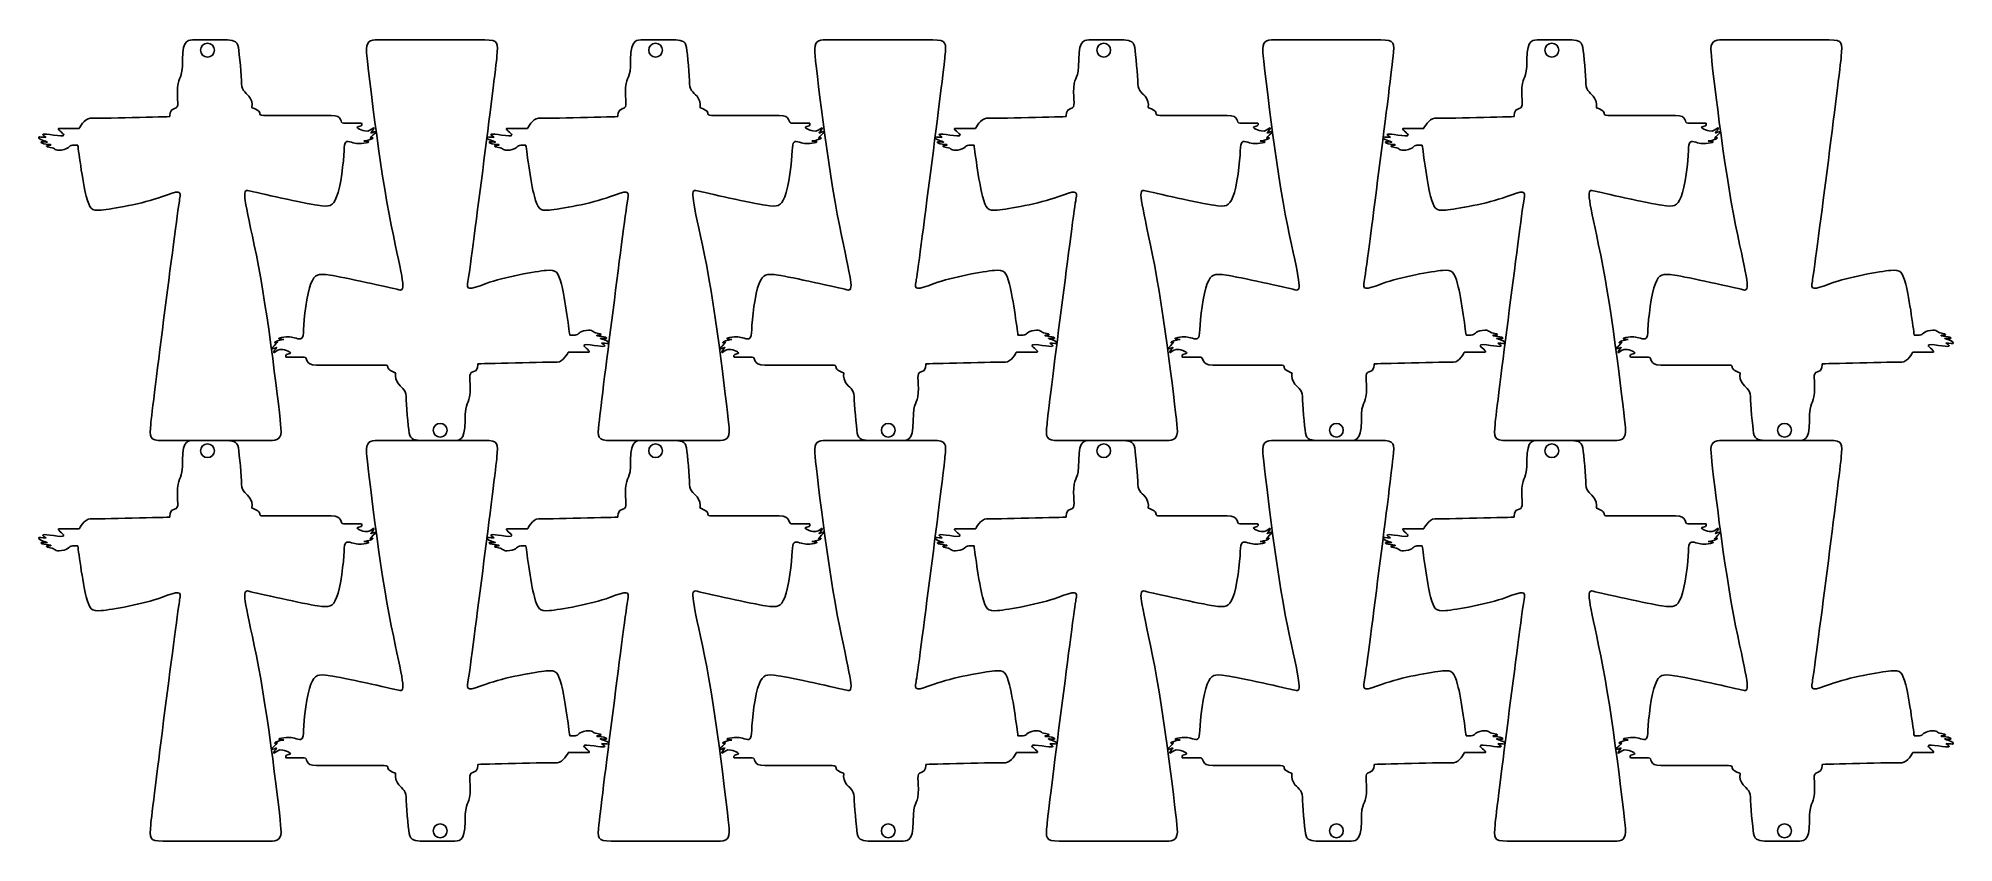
# Model space of a CAD drawing. Extents: x -1 to 3386, y 281 to 1704.
import ezdxf

# ---------------------------------------------------------------- set-up
doc = ezdxf.new("R2010")
doc.units = 0
doc.layers.add('H0108_Printing_16_02', color=7, linetype='CONTINUOUS')

msp = doc.modelspace()

# ---------------------------------------------------------------- linework, layer by layer
at = {"layer": 'H0108_Printing_16_02', "color": 1}
for points in [[(329.476292, 1700.610757), (275.837293, 1700.610757)], [(788.45738, 1700.664657), (599.663385, 1700.664657)], [(1121.717872, 1700.610757), (1068.078873, 1700.610757)], [(1580.69906, 1700.664657), (1391.905065, 1700.664657)], [(1913.969852, 1700.610757), (1860.329853, 1700.610757)], [(2372.950741, 1700.664657), (2184.156745, 1700.664657)], [(2706.211232, 1700.610757), (2652.572234, 1700.610757)], [(3165.192421, 1700.664657), (2976.398426, 1700.664657)], [(516.863287, 1567.274761), (397.47629, 1567.274761)], [(1309.104867, 1567.274761), (1189.71787, 1567.274761)], [(2101.356847, 1567.274761), (1981.96985, 1567.274761)], [(2893.598228, 1567.274761), (2774.211231, 1567.274761)], [(71.837298, 1544.323761), (36.359299, 1544.323761)], [(570.924286, 1553.194761), (538.825287, 1553.194761)], [(864.078878, 1544.323761), (828.600879, 1544.323761)], [(1363.165866, 1553.194761), (1331.066867, 1553.194761)], [(1656.330859, 1544.323761), (1620.852859, 1544.323761)], [(2155.417846, 1553.194761), (2123.318847, 1553.194761)], [(2448.572239, 1544.323761), (2413.09424, 1544.323761)], [(2947.660226, 1553.194761), (2915.560227, 1553.194761)], [(437.196389, 1139.723672), (469.295388, 1139.723672)], [(491.257388, 1125.643672), (610.644385, 1125.643672)], [(936.283377, 1148.594671), (971.761376, 1148.594671)], [(1229.437069, 1139.723672), (1261.537068, 1139.723672)], [(1283.499068, 1125.643672), (1402.886065, 1125.643672)], [(1728.525057, 1148.594671), (1764.003056, 1148.594671)], [(2021.689749, 1139.723672), (2053.788749, 1139.723672)], [(2075.750748, 1125.643672), (2195.137745, 1125.643672)], [(2520.776737, 1148.594671), (2556.254736, 1148.594671)], [(2813.93143, 1139.723672), (2846.030429, 1139.723672)], [(2867.992428, 1125.643672), (2987.379425, 1125.643672)], [(3313.018417, 1148.594671), (3348.496416, 1148.594671)], [(219.663295, 992.253775), (408.45729, 992.253775)], [(329.476292, 992.199275), (275.837293, 992.199275)], [(788.45738, 992.253275), (599.663385, 992.253275)], [(678.644383, 992.307675), (732.283382, 992.307675)], [(1011.904875, 992.253775), (1200.69887, 992.253775)], [(1121.717872, 992.199275), (1068.078873, 992.199275)], [(1580.69906, 992.253275), (1391.905065, 992.253275)], [(1470.886063, 992.307675), (1524.525062, 992.307675)], [(1804.156855, 992.253775), (1992.95085, 992.253775)], [(1913.969852, 992.199275), (1860.329853, 992.199275)], [(2372.950741, 992.253275), (2184.156745, 992.253275)], [(2263.137743, 992.307675), (2316.777742, 992.307675)], [(2596.398235, 992.253775), (2785.19223, 992.253775)], [(2706.211232, 992.199275), (2652.572234, 992.199275)], [(3165.192421, 992.253275), (2976.398426, 992.253275)], [(3055.379424, 992.307675), (3109.019422, 992.307675)], [(516.863287, 858.863279), (397.47629, 858.863279)], [(1309.104867, 858.863279), (1189.71787, 858.863279)], [(2101.356847, 858.863279), (1981.96985, 858.863279)], [(2893.598228, 858.863279), (2774.211231, 858.863279)], [(71.837298, 835.912279), (36.359299, 835.912279)], [(570.924286, 844.783279), (538.825287, 844.783279)], [(864.078878, 835.912279), (828.600879, 835.912279)], [(1363.165866, 844.783279), (1331.066867, 844.783279)], [(1656.330859, 835.912279), (1620.852859, 835.912279)], [(2155.417846, 844.783279), (2123.318847, 844.783279)], [(2448.572239, 835.912279), (2413.09424, 835.912279)], [(2947.660226, 844.783279), (2915.560227, 844.783279)], [(437.196389, 431.312289), (469.295388, 431.312289)], [(491.257388, 417.23329), (610.644385, 417.23329)], [(936.283377, 440.183289), (971.761376, 440.183289)], [(1229.437069, 431.312289), (1261.537068, 431.312289)], [(1283.499068, 417.23329), (1402.886065, 417.23329)], [(1728.525057, 440.183289), (1764.003056, 440.183289)], [(2021.689749, 431.312289), (2053.788749, 431.312289)], [(2075.750748, 417.23329), (2195.137745, 417.23329)], [(2520.776737, 440.183289), (2556.254736, 440.183289)], [(2813.93143, 431.312289), (2846.030429, 431.312289)], [(2867.992428, 417.23329), (2987.379425, 417.23329)], [(3313.018417, 440.183289), (3348.496416, 440.183289)], [(219.663295, 283.842293), (408.45729, 283.842293)], [(678.644383, 283.896293), (732.283382, 283.896293)], [(1011.904875, 283.842293), (1200.69887, 283.842293)], [(1470.886063, 283.896293), (1524.525062, 283.896293)], [(1804.156855, 283.842293), (1992.95085, 283.842293)], [(2263.137743, 283.896293), (2316.777742, 283.896293)], [(2596.398235, 283.842293), (2785.19223, 283.842293)], [(3055.379424, 283.896293), (3109.019422, 283.896293)]]:
    msp.add_lwpolyline(points, dxfattribs=at)
for points in [[(298.428293, 1694.842758)], [(1090.669873, 1694.842758)], [(1882.921853, 1694.842758)], [(2675.163233, 1694.842758)], [(587.046285, 1535.896762)], [(1379.287866, 1535.896762)], [(2171.538846, 1535.896762)], [(2963.781226, 1535.896762)], [(421.075389, 1157.021671)], [(1213.31607, 1157.021671)], [(2005.56875, 1157.021671)], [(2797.81043, 1157.021671)], [(298.428293, 986.431275)], [(709.692382, 998.075675)], [(1090.669873, 986.431275)], [(1501.934062, 998.075675)], [(1882.921853, 986.431275)], [(2294.185743, 998.075675)], [(2675.163233, 986.431275)], [(3086.427423, 998.075675)], [(587.046285, 827.485279)], [(1379.287866, 827.485279)], [(2171.538846, 827.485279)], [(2963.781226, 827.485279)], [(421.075389, 448.610289)], [(1213.31607, 448.610289)], [(2005.56875, 448.610289)], [(2797.81043, 448.610289)], [(709.692382, 289.664293)], [(1501.934062, 289.664293)], [(2294.185743, 289.664293)], [(3086.427423, 289.664293)]]:
    msp.add_lwpolyline(points, close=True, dxfattribs=at)
for points in [[(275.837293, 1700.610757), (266.122293, 1700.610757), (254.296294, 1703.566757), (254.296294, 1665.973758)], [(286.208293, 1682.622758), (286.208293, 1689.371758), (291.679293, 1694.842758), (298.428293, 1694.842758)], [(298.428293, 1694.842758), (305.177292, 1694.842758), (310.648292, 1689.371758), (310.648292, 1682.622758)], [(353.128291, 1687.515758), (351.439291, 1699.765758), (341.724291, 1700.610757), (329.476292, 1700.610757)], [(599.663385, 1700.664657), (585.725385, 1700.664657), (578.123386, 1698.975658), (579.812386, 1678.277658)], [(809.99838, 1671.519658), (812.10938, 1695.173658), (813.37738, 1700.664657), (788.45738, 1700.664657)], [(1068.078873, 1700.610757), (1058.363874, 1700.610757), (1046.537874, 1703.566757), (1046.537874, 1665.973758)], [(1078.449873, 1682.622758), (1078.449873, 1689.371758), (1083.920873, 1694.842758), (1090.669873, 1694.842758)], [(1090.669873, 1694.842758), (1097.418873, 1694.842758), (1102.889872, 1689.371758), (1102.889872, 1682.622758)], [(1145.369871, 1687.515758), (1143.680871, 1699.765758), (1133.966872, 1700.610757), (1121.717872, 1700.610757)], [(1391.905065, 1700.664657), (1377.967066, 1700.664657), (1370.365066, 1698.975658), (1372.054066, 1678.277658)], [(1602.23906, 1671.519658), (1604.35106, 1695.173658), (1605.61806, 1700.664657), (1580.69906, 1700.664657)], [(1860.329853, 1700.610757), (1850.615854, 1700.610757), (1838.789854, 1703.566757), (1838.789854, 1665.973758)], [(1870.701853, 1682.622758), (1870.701853, 1689.371758), (1876.172853, 1694.842758), (1882.921853, 1694.842758)], [(1882.921853, 1694.842758), (1889.670853, 1694.842758), (1895.141853, 1689.371758), (1895.141853, 1682.622758)], [(1937.621852, 1687.515758), (1935.932852, 1699.765758), (1926.217852, 1700.610757), (1913.969852, 1700.610757)], [(2184.156745, 1700.664657), (2170.218746, 1700.664657), (2162.616746, 1698.975658), (2164.305746, 1678.277658)], [(2394.49174, 1671.519658), (2396.60274, 1695.173658), (2397.87074, 1700.664657), (2372.950741, 1700.664657)], [(2652.572234, 1700.610757), (2642.857234, 1700.610757), (2631.031234, 1703.566757), (2631.031234, 1665.973758)], [(2662.944233, 1682.622758), (2662.944233, 1689.371758), (2668.414233, 1694.842758), (2675.163233, 1694.842758)], [(2675.163233, 1694.842758), (2681.912233, 1694.842758), (2687.383233, 1689.371758), (2687.383233, 1682.622758)], [(2729.863232, 1687.515758), (2728.174232, 1699.765758), (2718.460232, 1700.610757), (2706.211232, 1700.610757)], [(2976.398426, 1700.664657), (2962.460426, 1700.664657), (2954.858426, 1698.975658), (2956.547426, 1678.277658)], [(3186.73342, 1671.519658), (3188.84442, 1695.173658), (3190.11242, 1700.664657), (3165.192421, 1700.664657)], [(254.296294, 1665.973758), (254.296294, 1628.380759), (247.116294, 1638.940759), (245.427294, 1616.55376)], [(298.428293, 1670.401758), (291.679293, 1670.401758), (286.208293, 1675.873758), (286.208293, 1682.622758)], [(310.648292, 1682.622758), (310.648292, 1675.873758), (305.177292, 1670.401758), (298.428293, 1670.401758)], [(358.619291, 1622.889759), (358.619291, 1636.405759), (354.818291, 1675.266758), (353.128291, 1687.515758)], [(579.812386, 1678.277658), (581.501385, 1657.580659), (602.619385, 1472.993663), (623.315384, 1372.886666)], [(758.892381, 1274.045668), (762.271381, 1290.096668), (807.88638, 1647.865659), (809.99838, 1671.519658)], [(1046.537874, 1665.973758), (1046.537874, 1628.380759), (1039.357874, 1638.940759), (1037.668874, 1616.55376)], [(1090.669873, 1670.401758), (1083.920873, 1670.401758), (1078.449873, 1675.873758), (1078.449873, 1682.622758)], [(1102.889872, 1682.622758), (1102.889872, 1675.873758), (1097.418873, 1670.401758), (1090.669873, 1670.401758)], [(1150.860871, 1622.889759), (1150.860871, 1636.405759), (1147.059871, 1675.266758), (1145.369871, 1687.515758)], [(1372.054066, 1678.277658), (1373.743066, 1657.580659), (1394.861065, 1472.993663), (1415.557065, 1372.886666)], [(1551.134061, 1274.045668), (1554.513061, 1290.096668), (1600.12806, 1647.865659), (1602.23906, 1671.519658)], [(1838.789854, 1665.973758), (1838.789854, 1628.380759), (1831.609854, 1638.940759), (1829.920854, 1616.55376)], [(1882.921853, 1670.401758), (1876.172853, 1670.401758), (1870.701853, 1675.873758), (1870.701853, 1682.622758)], [(1895.141853, 1682.622758), (1895.141853, 1675.873758), (1889.670853, 1670.401758), (1882.921853, 1670.401758)], [(1943.112851, 1622.889759), (1943.112851, 1636.405759), (1939.311852, 1675.266758), (1937.621852, 1687.515758)], [(2164.305746, 1678.277658), (2165.995746, 1657.580659), (2187.112745, 1472.993663), (2207.808745, 1372.886666)], [(2343.385741, 1274.045668), (2346.764741, 1290.096668), (2392.37974, 1647.865659), (2394.49174, 1671.519658)], [(2631.031234, 1665.973758), (2631.031234, 1628.380759), (2623.851234, 1638.940759), (2622.162234, 1616.55376)], [(2675.163233, 1670.401758), (2668.414233, 1670.401758), (2662.944233, 1675.873758), (2662.944233, 1682.622758)], [(2687.383233, 1682.622758), (2687.383233, 1675.873758), (2681.912233, 1670.401758), (2675.163233, 1670.401758)], [(2735.354232, 1622.889759), (2735.354232, 1636.405759), (2731.553232, 1675.266758), (2729.863232, 1687.515758)], [(2956.547426, 1678.277658), (2958.236426, 1657.580659), (2979.354426, 1472.993663), (3000.050425, 1372.886666)], [(3135.627422, 1274.045668), (3139.006422, 1290.096668), (3184.62142, 1647.865659), (3186.73342, 1671.519658)], [(245.427294, 1616.55376), (243.737294, 1594.16676), (250.073294, 1580.64976), (240.358294, 1579.382761)], [(373.824291, 1597.96776), (368.333291, 1606.83876), (358.619291, 1609.37276), (358.619291, 1622.889759)], [(376.780291, 1581.07276), (376.780291, 1581.07276), (379.314291, 1589.09776), (373.824291, 1597.96776)], [(1037.668874, 1616.55376), (1035.978874, 1594.16676), (1042.314874, 1580.64976), (1032.599874, 1579.382761)], [(1166.065871, 1597.96776), (1160.574871, 1606.83876), (1150.860871, 1609.37276), (1150.860871, 1622.889759)], [(1169.021871, 1581.07276), (1169.021871, 1581.07276), (1171.555871, 1589.09776), (1166.065871, 1597.96776)], [(1829.920854, 1616.55376), (1828.230854, 1594.16676), (1834.566854, 1580.64976), (1824.851854, 1579.382761)], [(1958.317851, 1597.96776), (1952.826851, 1606.83876), (1943.112851, 1609.37276), (1943.112851, 1622.889759)], [(1961.273851, 1581.07276), (1961.273851, 1581.07276), (1963.807851, 1589.09776), (1958.317851, 1597.96776)], [(2622.162234, 1616.55376), (2620.472234, 1594.16676), (2626.808234, 1580.64976), (2617.093235, 1579.382761)], [(2750.559231, 1597.96776), (2745.068231, 1606.83876), (2735.354232, 1609.37276), (2735.354232, 1622.889759)], [(2753.516231, 1581.07276), (2753.516231, 1581.07276), (2756.049231, 1589.09776), (2750.559231, 1597.96776)], [(91.266298, 1562.064761), (81.129298, 1562.486761), (71.837298, 1544.323761), (71.837298, 1544.323761)], [(231.911294, 1565.021761), (231.911294, 1565.021761), (101.402297, 1561.642761), (91.266298, 1562.064761)], [(240.358294, 1579.382761), (230.644294, 1578.115761), (231.911294, 1565.021761), (231.911294, 1565.021761)], [(387.33929, 1576.003761), (380.15929, 1580.22776), (376.780291, 1581.07276), (376.780291, 1581.07276)], [(397.47629, 1567.274761), (386.21329, 1567.274761), (394.51929, 1571.779761), (387.33929, 1576.003761)], [(538.825287, 1553.194761), (531.505287, 1553.194761), (539.388287, 1567.274761), (516.863287, 1567.274761)], [(883.507878, 1562.064761), (873.370878, 1562.486761), (864.078878, 1544.323761), (864.078878, 1544.323761)], [(1024.152874, 1565.021761), (1024.152874, 1565.021761), (893.643878, 1561.642761), (883.507878, 1562.064761)], [(1032.599874, 1579.382761), (1022.885874, 1578.115761), (1024.152874, 1565.021761), (1024.152874, 1565.021761)], [(1179.580871, 1576.003761), (1172.400871, 1580.22776), (1169.021871, 1581.07276), (1169.021871, 1581.07276)], [(1189.71787, 1567.274761), (1178.454871, 1567.274761), (1186.76087, 1571.779761), (1179.580871, 1576.003761)], [(1331.066867, 1553.194761), (1323.746867, 1553.194761), (1331.630867, 1567.274761), (1309.104867, 1567.274761)], [(1675.759858, 1562.064761), (1665.622858, 1562.486761), (1656.330859, 1544.323761), (1656.330859, 1544.323761)], [(1816.404855, 1565.021761), (1816.404855, 1565.021761), (1685.895858, 1561.642761), (1675.759858, 1562.064761)], [(1824.851854, 1579.382761), (1815.137855, 1578.115761), (1816.404855, 1565.021761), (1816.404855, 1565.021761)], [(1971.832851, 1576.003761), (1964.652851, 1580.22776), (1961.273851, 1581.07276), (1961.273851, 1581.07276)], [(1981.96985, 1567.274761), (1970.706851, 1567.274761), (1979.012851, 1571.779761), (1971.832851, 1576.003761)], [(2123.318847, 1553.194761), (2115.997847, 1553.194761), (2123.881847, 1567.274761), (2101.356847, 1567.274761)], [(2468.001238, 1562.064761), (2457.864239, 1562.486761), (2448.572239, 1544.323761), (2448.572239, 1544.323761)], [(2608.646235, 1565.021761), (2608.646235, 1565.021761), (2478.137238, 1561.642761), (2468.001238, 1562.064761)], [(2617.093235, 1579.382761), (2607.379235, 1578.115761), (2608.646235, 1565.021761), (2608.646235, 1565.021761)], [(2764.074231, 1576.003761), (2756.894231, 1580.22776), (2753.516231, 1581.07276), (2753.516231, 1581.07276)], [(2774.211231, 1567.274761), (2762.948231, 1567.274761), (2771.254231, 1571.779761), (2764.074231, 1576.003761)], [(2915.560227, 1553.194761), (2908.240227, 1553.194761), (2916.124227, 1567.274761), (2893.598228, 1567.274761)], [(1.3033, 1529.258762), (-0.6677, 1529.821762), (-0.3857, 1526.160762), (3.8373, 1524.471762)], [(12.9483, 1528.359762), (12.9483, 1528.359762), (3.2743, 1528.695762), (1.3033, 1529.258762)], [(3.8373, 1524.471762), (8.0613, 1522.781762), (11.1583, 1521.655762), (14.5373, 1520.528762)], [(7.7793, 1534.045762), (4.6823, 1533.482762), (12.9483, 1528.359762), (12.9483, 1528.359762)], [(26.222299, 1532.496762), (16.9303, 1534.186762), (10.8763, 1534.608762), (7.7793, 1534.045762)], [(44.384299, 1532.496762), (44.384299, 1529.962762), (35.514299, 1530.807762), (26.222299, 1532.496762)], [(36.359299, 1544.323761), (29.601299, 1544.323761), (44.384299, 1535.031762), (44.384299, 1532.496762)], [(576.556286, 1539.677762), (567.827286, 1541.367761), (558.254286, 1546.435761), (565.856286, 1547.280761)], [(565.856286, 1547.280761), (573.459286, 1548.125761), (570.924286, 1553.194761), (570.924286, 1553.194761)], [(574.867286, 1521.936762), (574.867286, 1521.936762), (586.276285, 1523.459762), (589.706285, 1525.987762)], [(591.479285, 1544.746761), (586.974285, 1542.775761), (585.285285, 1537.987762), (576.556286, 1539.677762)], [(586.130285, 1526.160762), (586.130285, 1526.160762), (589.763285, 1532.033762), (595.394285, 1536.539762)], [(589.706285, 1525.987762), (594.108285, 1529.231762), (586.130285, 1526.160762), (586.130285, 1526.160762)], [(587.046285, 1535.896762), (587.046285, 1535.896762), (595.985285, 1546.717761), (591.479285, 1544.746761)], [(595.394285, 1536.539762), (601.026285, 1541.044761), (587.046285, 1535.896762), (587.046285, 1535.896762)], [(793.54488, 1529.258762), (791.57388, 1529.821762), (791.85588, 1526.160762), (796.07888, 1524.471762)], [(805.18988, 1528.359762), (805.18988, 1528.359762), (795.51588, 1528.695762), (793.54488, 1529.258762)], [(796.07888, 1524.471762), (800.30288, 1522.781762), (803.39988, 1521.655762), (806.77888, 1520.528762)], [(800.02088, 1534.045762), (796.92388, 1533.482762), (805.18988, 1528.359762), (805.18988, 1528.359762)], [(818.46388, 1532.496762), (809.17188, 1534.186762), (803.11788, 1534.608762), (800.02088, 1534.045762)], [(836.625879, 1532.496762), (836.625879, 1529.962762), (827.755879, 1530.807762), (818.46388, 1532.496762)], [(828.600879, 1544.323761), (821.842879, 1544.323761), (836.625879, 1535.031762), (836.625879, 1532.496762)], [(1368.797866, 1539.677762), (1360.068866, 1541.367761), (1350.495866, 1546.435761), (1358.097866, 1547.280761)], [(1358.097866, 1547.280761), (1365.700866, 1548.125761), (1363.165866, 1553.194761), (1363.165866, 1553.194761)], [(1367.108866, 1521.936762), (1367.108866, 1521.936762), (1378.517866, 1523.459762), (1381.947865, 1525.987762)], [(1383.721865, 1544.746761), (1379.215866, 1542.775761), (1377.526866, 1537.987762), (1368.797866, 1539.677762)], [(1378.371866, 1526.160762), (1378.371866, 1526.160762), (1382.004865, 1532.033762), (1387.635865, 1536.539762)], [(1381.947865, 1525.987762), (1386.349865, 1529.231762), (1378.371866, 1526.160762), (1378.371866, 1526.160762)], [(1379.287866, 1535.896762), (1379.287866, 1535.896762), (1388.226865, 1546.717761), (1383.721865, 1544.746761)], [(1387.635865, 1536.539762), (1393.267865, 1541.044761), (1379.287866, 1535.896762), (1379.287866, 1535.896762)], [(1585.79686, 1529.258762), (1583.82586, 1529.821762), (1584.10786, 1526.160762), (1588.33086, 1524.471762)], [(1597.44086, 1528.359762), (1597.44086, 1528.359762), (1587.76786, 1528.695762), (1585.79686, 1529.258762)], [(1588.33086, 1524.471762), (1592.55486, 1522.781762), (1595.65186, 1521.655762), (1599.03086, 1520.528762)], [(1592.27286, 1534.045762), (1589.17586, 1533.482762), (1597.44086, 1528.359762), (1597.44086, 1528.359762)], [(1610.71586, 1532.496762), (1601.42386, 1534.186762), (1595.36986, 1534.608762), (1592.27286, 1534.045762)], [(1628.877859, 1532.496762), (1628.877859, 1529.962762), (1620.007859, 1530.807762), (1610.71586, 1532.496762)], [(1620.852859, 1544.323761), (1614.09486, 1544.323761), (1628.877859, 1535.031762), (1628.877859, 1532.496762)], [(2161.049846, 1539.677762), (2152.320846, 1541.367761), (2142.747846, 1546.435761), (2150.349846, 1547.280761)], [(2150.349846, 1547.280761), (2157.952846, 1548.125761), (2155.417846, 1553.194761), (2155.417846, 1553.194761)], [(2159.359846, 1521.936762), (2159.359846, 1521.936762), (2170.769846, 1523.459762), (2174.199846, 1525.987762)], [(2175.973846, 1544.746761), (2171.467846, 1542.775761), (2169.778846, 1537.987762), (2161.049846, 1539.677762)], [(2170.622846, 1526.160762), (2170.622846, 1526.160762), (2174.256846, 1532.033762), (2179.887846, 1536.539762)], [(2174.199846, 1525.987762), (2178.601846, 1529.231762), (2170.622846, 1526.160762), (2170.622846, 1526.160762)], [(2171.538846, 1535.896762), (2171.538846, 1535.896762), (2180.478845, 1546.717761), (2175.973846, 1544.746761)], [(2179.887846, 1536.539762), (2185.519845, 1541.044761), (2171.538846, 1535.896762), (2171.538846, 1535.896762)], [(2378.038241, 1529.258762), (2376.067241, 1529.821762), (2376.349241, 1526.160762), (2380.57224, 1524.471762)], [(2389.68324, 1528.359762), (2389.68324, 1528.359762), (2380.00924, 1528.695762), (2378.038241, 1529.258762)], [(2380.57224, 1524.471762), (2384.79624, 1522.781762), (2387.89324, 1521.655762), (2391.27224, 1520.528762)], [(2384.51524, 1534.045762), (2381.41724, 1533.482762), (2389.68324, 1528.359762), (2389.68324, 1528.359762)], [(2402.95724, 1532.496762), (2393.66524, 1534.186762), (2387.61224, 1534.608762), (2384.51524, 1534.045762)], [(2421.119239, 1532.496762), (2421.119239, 1529.962762), (2412.24924, 1530.807762), (2402.95724, 1532.496762)], [(2413.09424, 1544.323761), (2406.33624, 1544.323761), (2421.119239, 1535.031762), (2421.119239, 1532.496762)], [(2953.291226, 1539.677762), (2944.562226, 1541.367761), (2934.989227, 1546.435761), (2942.591226, 1547.280761)], [(2942.591226, 1547.280761), (2950.194226, 1548.125761), (2947.660226, 1553.194761), (2947.660226, 1553.194761)], [(2951.602226, 1521.936762), (2951.602226, 1521.936762), (2963.011226, 1523.459762), (2966.441226, 1525.987762)], [(2968.215226, 1544.746761), (2963.709226, 1542.775761), (2962.020226, 1537.987762), (2953.291226, 1539.677762)], [(2962.865226, 1526.160762), (2962.865226, 1526.160762), (2966.498226, 1532.033762), (2972.129226, 1536.539762)], [(2966.441226, 1525.987762), (2970.843226, 1529.231762), (2962.865226, 1526.160762), (2962.865226, 1526.160762)], [(2963.781226, 1535.896762), (2963.781226, 1535.896762), (2972.720226, 1546.717761), (2968.215226, 1544.746761)], [(2972.129226, 1536.539762), (2977.761226, 1541.044761), (2963.781226, 1535.896762), (2963.781226, 1535.896762)], [(6.3713, 1520.528762), (2.7113, 1520.810762), (3.8373, 1517.994762), (9.1873, 1517.149762)], [(14.5373, 1520.528762), (17.9163, 1519.402762), (10.0323, 1520.247762), (6.3713, 1520.528762)], [(9.1873, 1517.149762), (14.5373, 1516.305762), (21.013299, 1515.460762), (21.013299, 1515.460762)], [(18.3333, 1514.230762), (13.2653, 1514.230762), (10.3823, 1512.126762), (20.519299, 1510.718762)], [(21.013299, 1515.460762), (21.013299, 1515.460762), (23.401299, 1514.230762), (18.3333, 1514.230762)], [(20.519299, 1510.718762), (30.655299, 1509.310762), (27.208299, 1504.196762), (40.442299, 1505.885762)], [(40.442299, 1505.885762), (53.676299, 1507.575762), (53.112299, 1514.052762), (59.870299, 1514.333762)], [(59.870299, 1514.333762), (66.628298, 1514.615762), (69.162298, 1514.333762), (69.162298, 1514.333762)], [(69.162298, 1514.333762), (69.162298, 1514.333762), (77.750298, 1446.750764), (84.086298, 1424.363764)], [(526.718287, 1423.096764), (533.898287, 1439.992764), (539.388287, 1486.878763), (539.811287, 1504.618762)], [(539.811287, 1504.618762), (540.233286, 1522.359762), (544.035286, 1522.359762), (552.904286, 1519.824762)], [(552.904286, 1519.824762), (561.773286, 1517.290762), (566.496286, 1516.279762), (578.972286, 1518.647762)], [(578.972286, 1518.647762), (591.541285, 1521.032762), (574.867286, 1521.936762), (574.867286, 1521.936762)], [(798.61288, 1520.528762), (794.95288, 1520.810762), (796.07888, 1517.994762), (801.42888, 1517.149762)], [(806.77888, 1520.528762), (810.15788, 1519.402762), (802.27388, 1520.247762), (798.61288, 1520.528762)], [(801.42888, 1517.149762), (806.77888, 1516.305762), (813.25488, 1515.460762), (813.25488, 1515.460762)], [(810.57488, 1514.230762), (805.50688, 1514.230762), (802.62388, 1512.126762), (812.76088, 1510.718762)], [(813.25488, 1515.460762), (813.25488, 1515.460762), (815.64288, 1514.230762), (810.57488, 1514.230762)], [(812.76088, 1510.718762), (822.896879, 1509.310762), (819.44988, 1504.196762), (832.683879, 1505.885762)], [(832.683879, 1505.885762), (845.917879, 1507.575762), (845.353879, 1514.052762), (852.111879, 1514.333762)], [(852.111879, 1514.333762), (858.869879, 1514.615762), (861.403878, 1514.333762), (861.403878, 1514.333762)], [(861.403878, 1514.333762), (861.403878, 1514.333762), (869.991878, 1446.750764), (876.327878, 1424.363764)], [(1318.959867, 1423.096764), (1326.139867, 1439.992764), (1331.630867, 1486.878763), (1332.052867, 1504.618762)], [(1332.052867, 1504.618762), (1332.474867, 1522.359762), (1336.276867, 1522.359762), (1345.145866, 1519.824762)], [(1345.145866, 1519.824762), (1354.014866, 1517.290762), (1358.737866, 1516.279762), (1371.213866, 1518.647762)], [(1371.213866, 1518.647762), (1383.782865, 1521.032762), (1367.108866, 1521.936762), (1367.108866, 1521.936762)], [(1590.86486, 1520.528762), (1587.20486, 1520.810762), (1588.33086, 1517.994762), (1593.68086, 1517.149762)], [(1599.03086, 1520.528762), (1602.40986, 1519.402762), (1594.52586, 1520.247762), (1590.86486, 1520.528762)], [(1593.68086, 1517.149762), (1599.03086, 1516.305762), (1605.50686, 1515.460762), (1605.50686, 1515.460762)], [(1602.82686, 1514.230762), (1597.75886, 1514.230762), (1594.87586, 1512.126762), (1605.01286, 1510.718762)], [(1605.50686, 1515.460762), (1605.50686, 1515.460762), (1607.89486, 1514.230762), (1602.82686, 1514.230762)], [(1605.01286, 1510.718762), (1615.14886, 1509.310762), (1611.70186, 1504.196762), (1624.935859, 1505.885762)], [(1624.935859, 1505.885762), (1638.169859, 1507.575762), (1637.605859, 1514.052762), (1644.363859, 1514.333762)], [(1644.363859, 1514.333762), (1651.121859, 1514.615762), (1653.655859, 1514.333762), (1653.655859, 1514.333762)], [(1653.655859, 1514.333762), (1653.655859, 1514.333762), (1662.243858, 1446.750764), (1668.578858, 1424.363764)], [(2111.211847, 1423.096764), (2118.391847, 1439.992764), (2123.881847, 1486.878763), (2124.304847, 1504.618762)], [(2124.304847, 1504.618762), (2124.726847, 1522.359762), (2128.527847, 1522.359762), (2137.397847, 1519.824762)], [(2137.397847, 1519.824762), (2146.266846, 1517.290762), (2150.989846, 1516.279762), (2163.465846, 1518.647762)], [(2163.465846, 1518.647762), (2176.034846, 1521.032762), (2159.359846, 1521.936762), (2159.359846, 1521.936762)], [(2383.10724, 1520.528762), (2379.446241, 1520.810762), (2380.57224, 1517.994762), (2385.92224, 1517.149762)], [(2391.27224, 1520.528762), (2394.65124, 1519.402762), (2386.76724, 1520.247762), (2383.10724, 1520.528762)], [(2385.92224, 1517.149762), (2391.27224, 1516.305762), (2397.74824, 1515.460762), (2397.74824, 1515.460762)], [(2395.06824, 1514.230762), (2390.00024, 1514.230762), (2387.11724, 1512.126762), (2397.25424, 1510.718762)], [(2397.74824, 1515.460762), (2397.74824, 1515.460762), (2400.13724, 1514.230762), (2395.06824, 1514.230762)], [(2397.25424, 1510.718762), (2407.39024, 1509.310762), (2403.94324, 1504.196762), (2417.17724, 1505.885762)], [(2417.17724, 1505.885762), (2430.411239, 1507.575762), (2429.848239, 1514.052762), (2436.605239, 1514.333762)], [(2436.605239, 1514.333762), (2443.363239, 1514.615762), (2445.897239, 1514.333762), (2445.897239, 1514.333762)], [(2445.897239, 1514.333762), (2445.897239, 1514.333762), (2454.485239, 1446.750764), (2460.821238, 1424.363764)], [(2903.453227, 1423.096764), (2910.633227, 1439.992764), (2916.124227, 1486.878763), (2916.546227, 1504.618762)], [(2916.546227, 1504.618762), (2916.968227, 1522.359762), (2920.770227, 1522.359762), (2929.639227, 1519.824762)], [(2929.639227, 1519.824762), (2938.509227, 1517.290762), (2943.231226, 1516.279762), (2955.707226, 1518.647762)], [(2955.707226, 1518.647762), (2968.276226, 1521.032762), (2951.602226, 1521.936762), (2951.602226, 1521.936762)], [(84.086298, 1424.363764), (90.421298, 1401.976765), (92.533298, 1398.175765), (110.694297, 1399.864765)], [(110.694297, 1399.864765), (128.856297, 1401.554765), (185.452295, 1411.269765), (217.129295, 1423.096764)], [(217.129295, 1423.096764), (248.806294, 1434.923764), (252.607294, 1434.923764), (249.228294, 1418.872765)], [(384.80529, 1320.031767), (364.110291, 1420.139764), (357.774291, 1437.880764), (371.712291, 1434.078764)], [(371.712291, 1434.078764), (385.65029, 1430.277764), (470.966288, 1411.691765), (492.929288, 1408.312765)], [(492.929288, 1408.312765), (514.892287, 1404.933765), (519.538287, 1406.200765), (526.718287, 1423.096764)], [(876.327878, 1424.363764), (882.662878, 1401.976765), (884.774878, 1398.175765), (902.935877, 1399.864765)], [(902.935877, 1399.864765), (921.097877, 1401.554765), (977.693876, 1411.269765), (1009.370875, 1423.096764)], [(1009.370875, 1423.096764), (1041.047874, 1434.923764), (1044.848874, 1434.923764), (1041.469874, 1418.872765)], [(1177.046871, 1320.031767), (1156.351871, 1420.139764), (1150.015871, 1437.880764), (1163.953871, 1434.078764)], [(1163.953871, 1434.078764), (1177.891871, 1430.277764), (1263.207868, 1411.691765), (1285.170868, 1408.312765)], [(1285.170868, 1408.312765), (1307.133867, 1404.933765), (1311.779867, 1406.200765), (1318.959867, 1423.096764)], [(1668.578858, 1424.363764), (1674.914858, 1401.976765), (1677.026858, 1398.175765), (1695.187858, 1399.864765)], [(1695.187858, 1399.864765), (1713.349857, 1401.554765), (1769.945856, 1411.269765), (1801.622855, 1423.096764)], [(1801.622855, 1423.096764), (1833.298854, 1434.923764), (1837.100854, 1434.923764), (1833.721854, 1418.872765)], [(1969.298851, 1320.031767), (1948.603851, 1420.139764), (1942.267851, 1437.880764), (1956.205851, 1434.078764)], [(1956.205851, 1434.078764), (1970.143851, 1430.277764), (2055.459849, 1411.691765), (2077.422848, 1408.312765)], [(2077.422848, 1408.312765), (2099.385848, 1404.933765), (2104.031847, 1406.200765), (2111.211847, 1423.096764)], [(2460.821238, 1424.363764), (2467.156238, 1401.976765), (2469.268238, 1398.175765), (2487.429238, 1399.864765)], [(2487.429238, 1399.864765), (2505.591237, 1401.554765), (2562.187236, 1411.269765), (2593.864235, 1423.096764)], [(2593.864235, 1423.096764), (2625.541234, 1434.923764), (2629.342234, 1434.923764), (2625.963234, 1418.872765)], [(2761.540231, 1320.031767), (2740.845231, 1420.139764), (2734.509232, 1437.880764), (2748.447231, 1434.078764)], [(2748.447231, 1434.078764), (2762.385231, 1430.277764), (2847.702229, 1411.691765), (2869.664228, 1408.312765)], [(2869.664228, 1408.312765), (2891.627228, 1404.933765), (2896.273228, 1406.200765), (2903.453227, 1423.096764)], [(249.228294, 1418.872765), (245.849294, 1402.821765), (200.234295, 1045.052774), (198.123295, 1021.398774)], [(1041.469874, 1418.872765), (1038.090874, 1402.821765), (992.475875, 1045.052774), (990.364875, 1021.398774)], [(1833.721854, 1418.872765), (1830.342854, 1402.821765), (1784.727855, 1045.052774), (1782.615855, 1021.398774)], [(2625.963234, 1418.872765), (2622.584234, 1402.821765), (2576.969236, 1045.052774), (2574.858236, 1021.398774)], [(623.315384, 1372.886666), (644.010384, 1272.778668), (650.346384, 1255.037669), (636.408384, 1258.839669)], [(1415.557065, 1372.886666), (1436.252064, 1272.778668), (1442.588064, 1255.037669), (1428.650064, 1258.839669)], [(2207.808745, 1372.886666), (2228.504744, 1272.778668), (2234.839744, 1255.037669), (2220.901744, 1258.839669)], [(3000.050425, 1372.886666), (3020.746424, 1272.778668), (3027.081424, 1255.037669), (3013.143425, 1258.839669)], [(428.308289, 1014.640775), (426.619289, 1035.337774), (405.50129, 1219.92477), (384.80529, 1320.031767)], [(515.191387, 1284.605668), (493.228388, 1287.984668), (488.582388, 1286.717668), (481.402388, 1269.821668)], [(897.426378, 1293.053668), (879.264378, 1291.363668), (822.668379, 1281.648668), (790.99138, 1269.821668)], [(924.034377, 1268.554668), (917.699377, 1290.941668), (915.587377, 1294.742668), (897.426378, 1293.053668)], [(1220.549869, 1014.640775), (1218.86087, 1035.337774), (1197.74287, 1219.92477), (1177.046871, 1320.031767)], [(1307.433067, 1284.605668), (1285.470068, 1287.984668), (1280.824068, 1286.717668), (1273.644068, 1269.821668)], [(1689.668058, 1293.053668), (1671.506058, 1291.363668), (1614.91006, 1281.648668), (1583.23306, 1269.821668)], [(1716.276057, 1268.554668), (1709.941057, 1290.941668), (1707.829057, 1294.742668), (1689.668058, 1293.053668)], [(2012.80185, 1014.640775), (2011.11285, 1035.337774), (1989.99485, 1219.92477), (1969.298851, 1320.031767)], [(2099.684748, 1284.605668), (2077.721748, 1287.984668), (2073.076748, 1286.717668), (2065.895748, 1269.821668)], [(2481.919738, 1293.053668), (2463.758738, 1291.363668), (2407.16174, 1281.648668), (2375.485741, 1269.821668)], [(2508.528737, 1268.554668), (2502.192737, 1290.941668), (2500.081737, 1294.742668), (2481.919738, 1293.053668)], [(2805.04323, 1014.640775), (2803.35423, 1035.337774), (2782.23623, 1219.92477), (2761.540231, 1320.031767)], [(2891.926428, 1284.605668), (2869.963428, 1287.984668), (2865.317428, 1286.717668), (2858.137429, 1269.821668)], [(3274.161418, 1293.053668), (3256.000419, 1291.363668), (3199.40342, 1281.648668), (3167.726421, 1269.821668)], [(3300.770417, 1268.554668), (3294.434418, 1290.941668), (3292.322418, 1294.742668), (3274.161418, 1293.053668)], [(481.402388, 1269.821668), (474.222388, 1252.925669), (468.732388, 1206.03967), (468.309388, 1188.29967)], [(636.408384, 1258.839669), (622.470384, 1262.640668), (537.154387, 1281.226668), (515.191387, 1284.605668)], [(790.99138, 1269.821668), (759.314381, 1257.994669), (755.513381, 1257.994669), (758.892381, 1274.045668)], [(938.958377, 1178.584671), (938.958377, 1178.584671), (930.370377, 1246.167669), (924.034377, 1268.554668)], [(1273.644068, 1269.821668), (1266.464068, 1252.925669), (1260.973068, 1206.03967), (1260.551068, 1188.29967)], [(1428.650064, 1258.839669), (1414.712065, 1262.640668), (1329.396067, 1281.226668), (1307.433067, 1284.605668)], [(1583.23306, 1269.821668), (1551.556061, 1257.994669), (1547.755061, 1257.994669), (1551.134061, 1274.045668)], [(1731.200057, 1178.584671), (1731.200057, 1178.584671), (1722.612057, 1246.167669), (1716.276057, 1268.554668)], [(2065.895748, 1269.821668), (2058.715749, 1252.925669), (2053.225749, 1206.03967), (2052.802749, 1188.29967)], [(2220.901744, 1258.839669), (2206.963745, 1262.640668), (2121.647747, 1281.226668), (2099.684748, 1284.605668)], [(2375.485741, 1269.821668), (2343.808741, 1257.994669), (2340.006741, 1257.994669), (2343.385741, 1274.045668)], [(2523.451737, 1178.584671), (2523.451737, 1178.584671), (2514.863737, 1246.167669), (2508.528737, 1268.554668)], [(2858.137429, 1269.821668), (2850.957429, 1252.925669), (2845.467429, 1206.03967), (2845.044429, 1188.29967)], [(3013.143425, 1258.839669), (2999.205425, 1262.640668), (2913.889427, 1281.226668), (2891.926428, 1284.605668)], [(3167.726421, 1269.821668), (3136.050422, 1257.994669), (3132.248422, 1257.994669), (3135.627422, 1274.045668)], [(3315.693417, 1178.584671), (3315.693417, 1178.584671), (3307.105417, 1246.167669), (3300.770417, 1268.554668)], [(468.309388, 1188.29967), (467.887388, 1170.558671), (464.086388, 1170.558671), (455.216389, 1173.093671)], [(967.678376, 1187.03267), (954.444376, 1185.34267), (955.008376, 1178.865671), (948.250376, 1178.584671)], [(987.601375, 1182.20067), (977.465376, 1183.60767), (980.912375, 1188.72167), (967.678376, 1187.03267)], [(1260.551068, 1188.29967), (1260.129068, 1170.558671), (1256.327069, 1170.558671), (1247.458069, 1173.093671)], [(1759.920056, 1187.03267), (1746.686056, 1185.34267), (1747.250056, 1178.865671), (1740.492056, 1178.584671)], [(1779.843056, 1182.20067), (1769.707056, 1183.60767), (1773.154056, 1188.72167), (1759.920056, 1187.03267)], [(2052.802749, 1188.29967), (2052.380749, 1170.558671), (2048.579749, 1170.558671), (2039.709749, 1173.093671)], [(2552.171736, 1187.03267), (2538.937737, 1185.34267), (2539.501737, 1178.865671), (2532.743737, 1178.584671)], [(2572.094736, 1182.20067), (2561.958736, 1183.60767), (2565.405736, 1188.72167), (2552.171736, 1187.03267)], [(2845.044429, 1188.29967), (2844.622429, 1170.558671), (2840.821429, 1170.558671), (2831.951429, 1173.093671)], [(3344.413416, 1187.03267), (3331.179417, 1185.34267), (3331.743417, 1178.865671), (3324.985417, 1178.584671)], [(3364.336416, 1182.20067), (3354.200416, 1183.60767), (3357.647416, 1188.72167), (3344.413416, 1187.03267)], [(412.72639, 1156.378671), (407.09439, 1151.873671), (421.075389, 1157.021671), (421.075389, 1157.021671)], [(421.075389, 1157.021671), (421.075389, 1157.021671), (412.13539, 1146.200671), (416.64139, 1148.171671)], [(421.991389, 1166.757671), (421.991389, 1166.757671), (418.35739, 1160.884671), (412.72639, 1156.378671)], [(418.41439, 1166.930671), (414.01239, 1163.686671), (421.991389, 1166.757671), (421.991389, 1166.757671)], [(429.148389, 1174.270671), (416.57939, 1171.885671), (433.253389, 1170.981671), (433.253389, 1170.981671)], [(416.64139, 1148.171671), (421.146389, 1150.143671), (422.835389, 1154.930671), (431.564389, 1153.240671)], [(433.253389, 1170.981671), (433.253389, 1170.981671), (421.844389, 1169.458671), (418.41439, 1166.930671)], [(455.216389, 1173.093671), (446.347389, 1175.627671), (441.624389, 1176.638671), (429.148389, 1174.270671)], [(431.564389, 1153.240671), (440.293389, 1151.550671), (449.866389, 1146.482671), (442.264389, 1145.637671)], [(948.250376, 1178.584671), (941.492376, 1178.302671), (938.958377, 1178.584671), (938.958377, 1178.584671)], [(963.736376, 1160.421671), (963.736376, 1162.955671), (972.606376, 1162.110671), (981.898375, 1160.421671)], [(971.761376, 1148.594671), (978.519376, 1148.594671), (963.736376, 1157.886671), (963.736376, 1160.421671)], [(981.898375, 1160.421671), (991.190375, 1158.731671), (997.244375, 1158.309671), (1000.341375, 1158.872671)], [(987.107375, 1177.457671), (987.107375, 1177.457671), (984.719375, 1178.687671), (989.787375, 1178.687671)], [(998.933375, 1175.768671), (993.583375, 1176.612671), (987.107375, 1177.457671), (987.107375, 1177.457671)], [(989.787375, 1178.687671), (994.855375, 1178.687671), (997.738375, 1180.79267), (987.601375, 1182.20067)], [(993.583375, 1172.389671), (990.204375, 1173.515671), (998.088375, 1172.670671), (1001.749375, 1172.389671)], [(1004.283375, 1168.446671), (1000.059375, 1170.136671), (996.962375, 1171.262671), (993.583375, 1172.389671)], [(1000.341375, 1158.872671), (1003.438375, 1159.435671), (995.173375, 1164.558671), (995.173375, 1164.558671)], [(995.173375, 1164.558671), (995.173375, 1164.558671), (1004.846375, 1164.222671), (1006.817375, 1163.659671)], [(1001.749375, 1172.389671), (1005.409375, 1172.107671), (1004.283375, 1174.923671), (998.933375, 1175.768671)], [(1006.817375, 1163.659671), (1008.788375, 1163.096671), (1008.506375, 1166.757671), (1004.283375, 1168.446671)], [(1204.96807, 1156.378671), (1199.33607, 1151.873671), (1213.31607, 1157.021671), (1213.31607, 1157.021671)], [(1213.31607, 1157.021671), (1213.31607, 1157.021671), (1204.37707, 1146.200671), (1208.88207, 1148.171671)], [(1214.23207, 1166.757671), (1214.23207, 1166.757671), (1210.59907, 1160.884671), (1204.96807, 1156.378671)], [(1210.65607, 1166.930671), (1206.25407, 1163.686671), (1214.23207, 1166.757671), (1214.23207, 1166.757671)], [(1221.390069, 1174.270671), (1208.82107, 1171.885671), (1225.495069, 1170.981671), (1225.495069, 1170.981671)], [(1208.88207, 1148.171671), (1213.38807, 1150.143671), (1215.07707, 1154.930671), (1223.806069, 1153.240671)], [(1225.495069, 1170.981671), (1225.495069, 1170.981671), (1214.08607, 1169.458671), (1210.65607, 1166.930671)], [(1247.458069, 1173.093671), (1238.588069, 1175.627671), (1233.866069, 1176.638671), (1221.390069, 1174.270671)], [(1223.806069, 1153.240671), (1232.535069, 1151.550671), (1242.108069, 1146.482671), (1234.506069, 1145.637671)], [(1740.492056, 1178.584671), (1733.734057, 1178.302671), (1731.200057, 1178.584671), (1731.200057, 1178.584671)], [(1755.978056, 1160.421671), (1755.978056, 1162.955671), (1764.848056, 1162.110671), (1774.140056, 1160.421671)], [(1764.003056, 1148.594671), (1770.761056, 1148.594671), (1755.978056, 1157.886671), (1755.978056, 1160.421671)], [(1774.140056, 1160.421671), (1783.432055, 1158.731671), (1789.486055, 1158.309671), (1792.583055, 1158.872671)], [(1779.349056, 1177.457671), (1779.349056, 1177.457671), (1776.960056, 1178.687671), (1782.029055, 1178.687671)], [(1791.175055, 1175.768671), (1785.825055, 1176.612671), (1779.349056, 1177.457671), (1779.349056, 1177.457671)], [(1782.029055, 1178.687671), (1787.097055, 1178.687671), (1789.980055, 1180.79267), (1779.843056, 1182.20067)], [(1785.825055, 1172.389671), (1782.446055, 1173.515671), (1790.330055, 1172.670671), (1793.991055, 1172.389671)], [(1796.525055, 1168.446671), (1792.301055, 1170.136671), (1789.204055, 1171.262671), (1785.825055, 1172.389671)], [(1792.583055, 1158.872671), (1795.680055, 1159.435671), (1787.414055, 1164.558671), (1787.414055, 1164.558671)], [(1787.414055, 1164.558671), (1787.414055, 1164.558671), (1797.088055, 1164.222671), (1799.059055, 1163.659671)], [(1793.991055, 1172.389671), (1797.651055, 1172.107671), (1796.525055, 1174.923671), (1791.175055, 1175.768671)], [(1799.059055, 1163.659671), (1801.030055, 1163.096671), (1800.748055, 1166.757671), (1796.525055, 1168.446671)], [(1997.21975, 1156.378671), (1991.58775, 1151.873671), (2005.56875, 1157.021671), (2005.56875, 1157.021671)], [(2005.56875, 1157.021671), (2005.56875, 1157.021671), (1996.62975, 1146.200671), (2001.13475, 1148.171671)], [(2006.48475, 1166.757671), (2006.48475, 1166.757671), (2002.85075, 1160.884671), (1997.21975, 1156.378671)], [(2002.90775, 1166.930671), (1998.50575, 1163.686671), (2006.48475, 1166.757671), (2006.48475, 1166.757671)], [(2013.64175, 1174.270671), (2001.07275, 1171.885671), (2017.74775, 1170.981671), (2017.74775, 1170.981671)], [(2001.13475, 1148.171671), (2005.63975, 1150.143671), (2007.32875, 1154.930671), (2016.05775, 1153.240671)], [(2017.74775, 1170.981671), (2017.74775, 1170.981671), (2006.33775, 1169.458671), (2002.90775, 1166.930671)], [(2039.709749, 1173.093671), (2030.840749, 1175.627671), (2026.117749, 1176.638671), (2013.64175, 1174.270671)], [(2016.05775, 1153.240671), (2024.786749, 1151.550671), (2034.359749, 1146.482671), (2026.757749, 1145.637671)], [(2532.743737, 1178.584671), (2525.985737, 1178.302671), (2523.451737, 1178.584671), (2523.451737, 1178.584671)], [(2548.229736, 1160.421671), (2548.229736, 1162.955671), (2557.099736, 1162.110671), (2566.391736, 1160.421671)], [(2556.254736, 1148.594671), (2563.012736, 1148.594671), (2548.229736, 1157.886671), (2548.229736, 1160.421671)], [(2566.391736, 1160.421671), (2575.683736, 1158.731671), (2581.737735, 1158.309671), (2584.834735, 1158.872671)], [(2571.600736, 1177.457671), (2571.600736, 1177.457671), (2569.212736, 1178.687671), (2574.280736, 1178.687671)], [(2583.426735, 1175.768671), (2578.076736, 1176.612671), (2571.600736, 1177.457671), (2571.600736, 1177.457671)], [(2574.280736, 1178.687671), (2579.348736, 1178.687671), (2582.231735, 1180.79267), (2572.094736, 1182.20067)], [(2578.076736, 1172.389671), (2574.697736, 1173.515671), (2582.581735, 1172.670671), (2586.242735, 1172.389671)], [(2588.776735, 1168.446671), (2584.552735, 1170.136671), (2581.455735, 1171.262671), (2578.076736, 1172.389671)], [(2584.834735, 1158.872671), (2587.931735, 1159.435671), (2579.666736, 1164.558671), (2579.666736, 1164.558671)], [(2579.666736, 1164.558671), (2579.666736, 1164.558671), (2589.339735, 1164.222671), (2591.310735, 1163.659671)], [(2586.242735, 1172.389671), (2589.902735, 1172.107671), (2588.776735, 1174.923671), (2583.426735, 1175.768671)], [(2591.310735, 1163.659671), (2593.281735, 1163.096671), (2592.999735, 1166.757671), (2588.776735, 1168.446671)], [(2789.46143, 1156.378671), (2783.82943, 1151.873671), (2797.81043, 1157.021671), (2797.81043, 1157.021671)], [(2797.81043, 1157.021671), (2797.81043, 1157.021671), (2788.87043, 1146.200671), (2793.37543, 1148.171671)], [(2798.72643, 1166.757671), (2798.72643, 1166.757671), (2795.09243, 1160.884671), (2789.46143, 1156.378671)], [(2795.14943, 1166.930671), (2790.74743, 1163.686671), (2798.72643, 1166.757671), (2798.72643, 1166.757671)], [(2805.88343, 1174.270671), (2793.31443, 1171.885671), (2809.98943, 1170.981671), (2809.98943, 1170.981671)], [(2793.37543, 1148.171671), (2797.88143, 1150.143671), (2799.57043, 1154.930671), (2808.29943, 1153.240671)], [(2809.98943, 1170.981671), (2809.98943, 1170.981671), (2798.57943, 1169.458671), (2795.14943, 1166.930671)], [(2831.951429, 1173.093671), (2823.082429, 1175.627671), (2818.35943, 1176.638671), (2805.88343, 1174.270671)], [(2808.29943, 1153.240671), (2817.02843, 1151.550671), (2826.601429, 1146.482671), (2818.99943, 1145.637671)], [(3324.985417, 1178.584671), (3318.227417, 1178.302671), (3315.693417, 1178.584671), (3315.693417, 1178.584671)], [(3340.471416, 1160.421671), (3340.471416, 1162.955671), (3349.341416, 1162.110671), (3358.633416, 1160.421671)], [(3348.496416, 1148.594671), (3355.254416, 1148.594671), (3340.471416, 1157.886671), (3340.471416, 1160.421671)], [(3358.633416, 1160.421671), (3367.925416, 1158.731671), (3373.979416, 1158.309671), (3377.076416, 1158.872671)], [(3363.842416, 1177.457671), (3363.842416, 1177.457671), (3361.454416, 1178.687671), (3366.522416, 1178.687671)], [(3375.668416, 1175.768671), (3370.318416, 1176.612671), (3363.842416, 1177.457671), (3363.842416, 1177.457671)], [(3366.522416, 1178.687671), (3371.590416, 1178.687671), (3374.473416, 1180.79267), (3364.336416, 1182.20067)], [(3370.318416, 1172.389671), (3366.939416, 1173.515671), (3374.823416, 1172.670671), (3378.484416, 1172.389671)], [(3381.018415, 1168.446671), (3376.794416, 1170.136671), (3373.697416, 1171.262671), (3370.318416, 1172.389671)], [(3377.076416, 1158.872671), (3380.173415, 1159.435671), (3371.907416, 1164.558671), (3371.907416, 1164.558671)], [(3371.907416, 1164.558671), (3371.907416, 1164.558671), (3381.581415, 1164.222671), (3383.552415, 1163.659671)], [(3378.484416, 1172.389671), (3382.144415, 1172.107671), (3381.018415, 1174.923671), (3375.668416, 1175.768671)], [(3383.552415, 1163.659671), (3385.523415, 1163.096671), (3385.241415, 1166.757671), (3381.018415, 1168.446671)], [(442.264389, 1145.637671), (434.661389, 1144.792671), (437.196389, 1139.723672), (437.196389, 1139.723672)], [(469.295388, 1139.723672), (476.616388, 1139.723672), (468.732388, 1125.643672), (491.257388, 1125.643672)], [(610.644385, 1125.643672), (621.907384, 1125.643672), (613.601385, 1121.138672), (620.781384, 1116.914672)], [(767.762381, 1113.535672), (777.476381, 1114.802672), (776.209381, 1127.896672), (776.209381, 1127.896672)], [(776.209381, 1127.896672), (776.209381, 1127.896672), (906.718377, 1131.276672), (916.854377, 1130.853672)], [(916.854377, 1130.853672), (926.991377, 1130.431672), (936.283377, 1148.594671), (936.283377, 1148.594671)], [(1234.506069, 1145.637671), (1226.903069, 1144.792671), (1229.437069, 1139.723672), (1229.437069, 1139.723672)], [(1261.537068, 1139.723672), (1268.857068, 1139.723672), (1260.973068, 1125.643672), (1283.499068, 1125.643672)], [(1402.886065, 1125.643672), (1414.149065, 1125.643672), (1405.843065, 1121.138672), (1413.023065, 1116.914672)], [(1560.004061, 1113.535672), (1569.718061, 1114.802672), (1568.451061, 1127.896672), (1568.451061, 1127.896672)], [(1568.451061, 1127.896672), (1568.451061, 1127.896672), (1698.960058, 1131.276672), (1709.096057, 1130.853672)], [(1709.096057, 1130.853672), (1719.233057, 1130.431672), (1728.525057, 1148.594671), (1728.525057, 1148.594671)], [(2026.757749, 1145.637671), (2019.15475, 1144.792671), (2021.689749, 1139.723672), (2021.689749, 1139.723672)], [(2053.788749, 1139.723672), (2061.109748, 1139.723672), (2053.225749, 1125.643672), (2075.750748, 1125.643672)], [(2195.137745, 1125.643672), (2206.400745, 1125.643672), (2198.094745, 1121.138672), (2205.274745, 1116.914672)], [(2352.255741, 1113.535672), (2361.969741, 1114.802672), (2360.702741, 1127.896672), (2360.702741, 1127.896672)], [(2360.702741, 1127.896672), (2360.702741, 1127.896672), (2491.211738, 1131.276672), (2501.348737, 1130.853672)], [(2501.348737, 1130.853672), (2511.484737, 1130.431672), (2520.776737, 1148.594671), (2520.776737, 1148.594671)], [(2818.99943, 1145.637671), (2811.39643, 1144.792671), (2813.93143, 1139.723672), (2813.93143, 1139.723672)], [(2846.030429, 1139.723672), (2853.351429, 1139.723672), (2845.467429, 1125.643672), (2867.992428, 1125.643672)], [(2987.379425, 1125.643672), (2998.642425, 1125.643672), (2990.336425, 1121.138672), (2997.516425, 1116.914672)], [(3144.497421, 1113.535672), (3154.211421, 1114.802672), (3152.944421, 1127.896672), (3152.944421, 1127.896672)], [(3152.944421, 1127.896672), (3152.944421, 1127.896672), (3283.453418, 1131.276672), (3293.589418, 1130.853672)], [(3293.589418, 1130.853672), (3303.726417, 1130.431672), (3313.018417, 1148.594671), (3313.018417, 1148.594671)], [(620.781384, 1116.914672), (627.961384, 1112.690672), (631.340384, 1111.845672), (631.340384, 1111.845672)], [(631.340384, 1111.845672), (631.340384, 1111.845672), (628.806384, 1103.820672), (634.296384, 1094.950673)], [(634.296384, 1094.950673), (639.787384, 1086.079673), (649.501384, 1083.545673), (649.501384, 1070.028673)], [(762.693381, 1076.364673), (764.383381, 1098.751673), (758.047381, 1112.268672), (767.762381, 1113.535672)], [(1413.023065, 1116.914672), (1420.203064, 1112.690672), (1423.582064, 1111.845672), (1423.582064, 1111.845672)], [(1423.582064, 1111.845672), (1423.582064, 1111.845672), (1421.048064, 1103.820672), (1426.538064, 1094.950673)], [(1426.538064, 1094.950673), (1432.029064, 1086.079673), (1441.743064, 1083.545673), (1441.743064, 1070.028673)], [(1554.935061, 1076.364673), (1556.625061, 1098.751673), (1550.289061, 1112.268672), (1560.004061, 1113.535672)], [(2205.274745, 1116.914672), (2212.454745, 1112.690672), (2215.833745, 1111.845672), (2215.833745, 1111.845672)], [(2215.833745, 1111.845672), (2215.833745, 1111.845672), (2213.299745, 1103.820672), (2218.789745, 1094.950673)], [(2218.789745, 1094.950673), (2224.280744, 1086.079673), (2233.994744, 1083.545673), (2233.994744, 1070.028673)], [(2347.186741, 1076.364673), (2348.876741, 1098.751673), (2342.540741, 1112.268672), (2352.255741, 1113.535672)], [(2997.516425, 1116.914672), (3004.696425, 1112.690672), (3008.075425, 1111.845672), (3008.075425, 1111.845672)], [(3008.075425, 1111.845672), (3008.075425, 1111.845672), (3005.541425, 1103.820672), (3011.031425, 1094.950673)], [(3011.031425, 1094.950673), (3016.522425, 1086.079673), (3026.236424, 1083.545673), (3026.236424, 1070.028673)], [(3139.428422, 1076.364673), (3141.118421, 1098.751673), (3134.782422, 1112.268672), (3144.497421, 1113.535672)], [(649.501384, 1070.028673), (649.501384, 1056.512674), (653.302384, 1017.651675), (654.992384, 1005.402675)], [(753.824381, 1026.944674), (753.824381, 1064.537673), (761.004381, 1053.977674), (762.693381, 1076.364673)], [(1441.743064, 1070.028673), (1441.743064, 1056.512674), (1445.544064, 1017.651675), (1447.234064, 1005.402675)], [(1546.066061, 1026.944674), (1546.066061, 1064.537673), (1553.246061, 1053.977674), (1554.935061, 1076.364673)], [(2233.994744, 1070.028673), (2233.994744, 1056.512674), (2237.796744, 1017.651675), (2239.485744, 1005.402675)], [(2338.317742, 1026.944674), (2338.317742, 1064.537673), (2345.497741, 1053.977674), (2347.186741, 1076.364673)], [(3026.236424, 1070.028673), (3026.236424, 1056.512674), (3030.037424, 1017.651675), (3031.727424, 1005.402675)], [(3130.559422, 1026.944674), (3130.559422, 1064.537673), (3137.739422, 1053.977674), (3139.428422, 1076.364673)], [(198.123295, 1021.398774), (196.011295, 997.744775), (194.744295, 992.253775), (219.663295, 992.253775)], [(697.472383, 1010.295675), (697.472383, 1017.044675), (702.943382, 1022.516674), (709.692382, 1022.516674)], [(709.692382, 1022.516674), (716.441382, 1022.516674), (721.912382, 1017.044675), (721.912382, 1010.295675)], [(732.283382, 992.307675), (741.998381, 992.307675), (753.824381, 989.351675), (753.824381, 1026.944674)], [(990.364875, 1021.398774), (988.252875, 997.744775), (986.985875, 992.253775), (1011.904875, 992.253775)], [(1489.714063, 1010.295675), (1489.714063, 1017.044675), (1495.185063, 1022.516674), (1501.934062, 1022.516674)], [(1501.934062, 1022.516674), (1508.683062, 1022.516674), (1514.154062, 1017.044675), (1514.154062, 1010.295675)], [(1524.525062, 992.307675), (1534.240062, 992.307675), (1546.066061, 989.351675), (1546.066061, 1026.944674)], [(1782.615855, 1021.398774), (1780.504855, 997.744775), (1779.236856, 992.253775), (1804.156855, 992.253775)], [(2281.966743, 1010.295675), (2281.966743, 1017.044675), (2287.436743, 1022.516674), (2294.185743, 1022.516674)], [(2294.185743, 1022.516674), (2300.934742, 1022.516674), (2306.405742, 1017.044675), (2306.405742, 1010.295675)], [(2316.777742, 992.307675), (2326.491742, 992.307675), (2338.317742, 989.351675), (2338.317742, 1026.944674)], [(2574.858236, 1021.398774), (2572.746236, 997.744775), (2571.479236, 992.253775), (2596.398235, 992.253775)], [(3074.208423, 1010.295675), (3074.208423, 1017.044675), (3079.678423, 1022.516674), (3086.427423, 1022.516674)], [(3086.427423, 1022.516674), (3093.176423, 1022.516674), (3098.647423, 1017.044675), (3098.647423, 1010.295675)], [(3109.019422, 992.307675), (3118.733422, 992.307675), (3130.559422, 989.351675), (3130.559422, 1026.944674)], [(275.837293, 992.199275), (266.122293, 992.199275), (254.296294, 995.155275), (254.296294, 957.562276)], [(286.208293, 974.211276), (286.208293, 980.960275), (291.679293, 986.431275), (298.428293, 986.431275)], [(298.428293, 986.431275), (305.177292, 986.431275), (310.648292, 980.960275), (310.648292, 974.211276)], [(353.128291, 979.104276), (351.439291, 991.354275), (341.724291, 992.199275), (329.476292, 992.199275)], [(408.45729, 992.253775), (422.395289, 992.253775), (429.997289, 993.942775), (428.308289, 1014.640775)], [(599.663385, 992.253275), (585.725385, 992.253275), (578.123386, 990.564275), (579.812386, 969.866276)], [(654.992384, 1005.402675), (656.681384, 993.152675), (666.396383, 992.307675), (678.644383, 992.307675)], [(709.692382, 998.075675), (702.943382, 998.075675), (697.472383, 1003.546675), (697.472383, 1010.295675)], [(721.912382, 1010.295675), (721.912382, 1003.546675), (716.441382, 998.075675), (709.692382, 998.075675)], [(809.99838, 963.108276), (812.10938, 986.762275), (813.37738, 992.253275), (788.45738, 992.253275)], [(1068.078873, 992.199275), (1058.363874, 992.199275), (1046.537874, 995.155275), (1046.537874, 957.562276)], [(1078.449873, 974.211276), (1078.449873, 980.960275), (1083.920873, 986.431275), (1090.669873, 986.431275)], [(1090.669873, 986.431275), (1097.418873, 986.431275), (1102.889872, 980.960275), (1102.889872, 974.211276)], [(1145.369871, 979.104276), (1143.680871, 991.354275), (1133.966872, 992.199275), (1121.717872, 992.199275)], [(1200.69887, 992.253775), (1214.63687, 992.253775), (1222.238869, 993.942775), (1220.549869, 1014.640775)], [(1391.905065, 992.253275), (1377.967066, 992.253275), (1370.365066, 990.564275), (1372.054066, 969.866276)], [(1447.234064, 1005.402675), (1448.923064, 993.152675), (1458.637064, 992.307675), (1470.886063, 992.307675)], [(1501.934062, 998.075675), (1495.185063, 998.075675), (1489.714063, 1003.546675), (1489.714063, 1010.295675)], [(1514.154062, 1010.295675), (1514.154062, 1003.546675), (1508.683062, 998.075675), (1501.934062, 998.075675)], [(1602.23906, 963.108276), (1604.35106, 986.762275), (1605.61806, 992.253275), (1580.69906, 992.253275)], [(1860.329853, 992.199275), (1850.615854, 992.199275), (1838.789854, 995.155275), (1838.789854, 957.562276)], [(1870.701853, 974.211276), (1870.701853, 980.960275), (1876.172853, 986.431275), (1882.921853, 986.431275)], [(1882.921853, 986.431275), (1889.670853, 986.431275), (1895.141853, 980.960275), (1895.141853, 974.211276)], [(1937.621852, 979.104276), (1935.932852, 991.354275), (1926.217852, 992.199275), (1913.969852, 992.199275)], [(1992.95085, 992.253775), (2006.88885, 992.253775), (2014.49085, 993.942775), (2012.80185, 1014.640775)], [(2184.156745, 992.253275), (2170.218746, 992.253275), (2162.616746, 990.564275), (2164.305746, 969.866276)], [(2239.485744, 1005.402675), (2241.175744, 993.152675), (2250.889744, 992.307675), (2263.137743, 992.307675)], [(2294.185743, 998.075675), (2287.436743, 998.075675), (2281.966743, 1003.546675), (2281.966743, 1010.295675)], [(2306.405742, 1010.295675), (2306.405742, 1003.546675), (2300.934742, 998.075675), (2294.185743, 998.075675)], [(2394.49174, 963.108276), (2396.60274, 986.762275), (2397.87074, 992.253275), (2372.950741, 992.253275)], [(2652.572234, 992.199275), (2642.857234, 992.199275), (2631.031234, 995.155275), (2631.031234, 957.562276)], [(2662.944233, 974.211276), (2662.944233, 980.960275), (2668.414233, 986.431275), (2675.163233, 986.431275)], [(2675.163233, 986.431275), (2681.912233, 986.431275), (2687.383233, 980.960275), (2687.383233, 974.211276)], [(2729.863232, 979.104276), (2728.174232, 991.354275), (2718.460232, 992.199275), (2706.211232, 992.199275)], [(2785.19223, 992.253775), (2799.13023, 992.253775), (2806.73323, 993.942775), (2805.04323, 1014.640775)], [(2976.398426, 992.253275), (2962.460426, 992.253275), (2954.858426, 990.564275), (2956.547426, 969.866276)], [(3031.727424, 1005.402675), (3033.416424, 993.152675), (3043.131424, 992.307675), (3055.379424, 992.307675)], [(3086.427423, 998.075675), (3079.678423, 998.075675), (3074.208423, 1003.546675), (3074.208423, 1010.295675)], [(3098.647423, 1010.295675), (3098.647423, 1003.546675), (3093.176423, 998.075675), (3086.427423, 998.075675)], [(3186.73342, 963.108276), (3188.84442, 986.762275), (3190.11242, 992.253275), (3165.192421, 992.253275)], [(254.296294, 957.562276), (254.296294, 919.969277), (247.116294, 930.529277), (245.427294, 908.142277)], [(298.428293, 961.990276), (291.679293, 961.990276), (286.208293, 967.462276), (286.208293, 974.211276)], [(310.648292, 974.211276), (310.648292, 967.462276), (305.177292, 961.990276), (298.428293, 961.990276)], [(358.619291, 914.478277), (358.619291, 927.995277), (354.818291, 966.855276), (353.128291, 979.104276)], [(579.812386, 969.866276), (581.501385, 949.169276), (602.619385, 764.582281), (623.315384, 664.475283)], [(758.892381, 565.634286), (762.271381, 581.685285), (807.88638, 939.454277), (809.99838, 963.108276)], [(1046.537874, 957.562276), (1046.537874, 919.969277), (1039.357874, 930.529277), (1037.668874, 908.142277)], [(1090.669873, 961.990276), (1083.920873, 961.990276), (1078.449873, 967.462276), (1078.449873, 974.211276)], [(1102.889872, 974.211276), (1102.889872, 967.462276), (1097.418873, 961.990276), (1090.669873, 961.990276)], [(1150.860871, 914.478277), (1150.860871, 927.995277), (1147.059871, 966.855276), (1145.369871, 979.104276)], [(1372.054066, 969.866276), (1373.743066, 949.169276), (1394.861065, 764.582281), (1415.557065, 664.475283)], [(1551.134061, 565.634286), (1554.513061, 581.685285), (1600.12806, 939.454277), (1602.23906, 963.108276)], [(1838.789854, 957.562276), (1838.789854, 919.969277), (1831.609854, 930.529277), (1829.920854, 908.142277)], [(1882.921853, 961.990276), (1876.172853, 961.990276), (1870.701853, 967.462276), (1870.701853, 974.211276)], [(1895.141853, 974.211276), (1895.141853, 967.462276), (1889.670853, 961.990276), (1882.921853, 961.990276)], [(1943.112851, 914.478277), (1943.112851, 927.995277), (1939.311852, 966.855276), (1937.621852, 979.104276)], [(2164.305746, 969.866276), (2165.995746, 949.169276), (2187.112745, 764.582281), (2207.808745, 664.475283)], [(2343.385741, 565.634286), (2346.764741, 581.685285), (2392.37974, 939.454277), (2394.49174, 963.108276)], [(2631.031234, 957.562276), (2631.031234, 919.969277), (2623.851234, 930.529277), (2622.162234, 908.142277)], [(2675.163233, 961.990276), (2668.414233, 961.990276), (2662.944233, 967.462276), (2662.944233, 974.211276)], [(2687.383233, 974.211276), (2687.383233, 967.462276), (2681.912233, 961.990276), (2675.163233, 961.990276)], [(2735.354232, 914.478277), (2735.354232, 927.995277), (2731.553232, 966.855276), (2729.863232, 979.104276)], [(2956.547426, 969.866276), (2958.236426, 949.169276), (2979.354426, 764.582281), (3000.050425, 664.475283)], [(3135.627422, 565.634286), (3139.006422, 581.685285), (3184.62142, 939.454277), (3186.73342, 963.108276)], [(373.824291, 889.557278), (368.333291, 898.427278), (358.619291, 900.961277), (358.619291, 914.478277)], [(1166.065871, 889.557278), (1160.574871, 898.427278), (1150.860871, 900.961277), (1150.860871, 914.478277)], [(1958.317851, 889.557278), (1952.826851, 898.427278), (1943.112851, 900.961277), (1943.112851, 914.478277)], [(2750.559231, 889.557278), (2745.068231, 898.427278), (2735.354232, 900.961277), (2735.354232, 914.478277)], [(245.427294, 908.142277), (243.737294, 885.755278), (250.073294, 872.238278), (240.358294, 870.971278)], [(376.780291, 872.661278), (376.780291, 872.661278), (379.314291, 880.686278), (373.824291, 889.557278)], [(1037.668874, 908.142277), (1035.978874, 885.755278), (1042.314874, 872.238278), (1032.599874, 870.971278)], [(1169.021871, 872.661278), (1169.021871, 872.661278), (1171.555871, 880.686278), (1166.065871, 889.557278)], [(1829.920854, 908.142277), (1828.230854, 885.755278), (1834.566854, 872.238278), (1824.851854, 870.971278)], [(1961.273851, 872.661278), (1961.273851, 872.661278), (1963.807851, 880.686278), (1958.317851, 889.557278)], [(2622.162234, 908.142277), (2620.472234, 885.755278), (2626.808234, 872.238278), (2617.093235, 870.971278)], [(2753.516231, 872.661278), (2753.516231, 872.661278), (2756.049231, 880.686278), (2750.559231, 889.557278)], [(91.266298, 853.653279), (81.129298, 854.075279), (71.837298, 835.912279), (71.837298, 835.912279)], [(231.911294, 856.610279), (231.911294, 856.610279), (101.402297, 853.231279), (91.266298, 853.653279)], [(240.358294, 870.971278), (230.644294, 869.704278), (231.911294, 856.610279), (231.911294, 856.610279)], [(387.33929, 867.592278), (380.15929, 871.816278), (376.780291, 872.661278), (376.780291, 872.661278)], [(397.47629, 858.863279), (386.21329, 858.863279), (394.51929, 863.368278), (387.33929, 867.592278)], [(538.825287, 844.783279), (531.505287, 844.783279), (539.388287, 858.863279), (516.863287, 858.863279)], [(883.507878, 853.653279), (873.370878, 854.075279), (864.078878, 835.912279), (864.078878, 835.912279)], [(1024.152874, 856.610279), (1024.152874, 856.610279), (893.643878, 853.231279), (883.507878, 853.653279)], [(1032.599874, 870.971278), (1022.885874, 869.704278), (1024.152874, 856.610279), (1024.152874, 856.610279)], [(1179.580871, 867.592278), (1172.400871, 871.816278), (1169.021871, 872.661278), (1169.021871, 872.661278)], [(1189.71787, 858.863279), (1178.454871, 858.863279), (1186.76087, 863.368278), (1179.580871, 867.592278)], [(1331.066867, 844.783279), (1323.746867, 844.783279), (1331.630867, 858.863279), (1309.104867, 858.863279)], [(1675.759858, 853.653279), (1665.622858, 854.075279), (1656.330859, 835.912279), (1656.330859, 835.912279)], [(1816.404855, 856.610279), (1816.404855, 856.610279), (1685.895858, 853.231279), (1675.759858, 853.653279)], [(1824.851854, 870.971278), (1815.137855, 869.704278), (1816.404855, 856.610279), (1816.404855, 856.610279)], [(1971.832851, 867.592278), (1964.652851, 871.816278), (1961.273851, 872.661278), (1961.273851, 872.661278)], [(1981.96985, 858.863279), (1970.706851, 858.863279), (1979.012851, 863.368278), (1971.832851, 867.592278)], [(2123.318847, 844.783279), (2115.997847, 844.783279), (2123.881847, 858.863279), (2101.356847, 858.863279)], [(2468.001238, 853.653279), (2457.864239, 854.075279), (2448.572239, 835.912279), (2448.572239, 835.912279)], [(2608.646235, 856.610279), (2608.646235, 856.610279), (2478.137238, 853.231279), (2468.001238, 853.653279)], [(2617.093235, 870.971278), (2607.379235, 869.704278), (2608.646235, 856.610279), (2608.646235, 856.610279)], [(2764.074231, 867.592278), (2756.894231, 871.816278), (2753.516231, 872.661278), (2753.516231, 872.661278)], [(2774.211231, 858.863279), (2762.948231, 858.863279), (2771.254231, 863.368278), (2764.074231, 867.592278)], [(2915.560227, 844.783279), (2908.240227, 844.783279), (2916.124227, 858.863279), (2893.598228, 858.863279)], [(1.3033, 820.847279), (-0.6677, 821.410279), (-0.3857, 817.74928), (3.8373, 816.06028)], [(12.9483, 819.94828), (12.9483, 819.94828), (3.2743, 820.284279), (1.3033, 820.847279)], [(3.8373, 816.06028), (8.0613, 814.37028), (11.1583, 813.24428), (14.5373, 812.11728)], [(7.7793, 825.634279), (4.6823, 825.071279), (12.9483, 819.94828), (12.9483, 819.94828)], [(26.222299, 824.085279), (16.9303, 825.775279), (10.8763, 826.197279), (7.7793, 825.634279)], [(44.384299, 824.085279), (44.384299, 821.551279), (35.514299, 822.396279), (26.222299, 824.085279)], [(36.359299, 835.912279), (29.601299, 835.912279), (44.384299, 826.620279), (44.384299, 824.085279)], [(539.811287, 796.20728), (540.233286, 813.94828), (544.035286, 813.94828), (552.904286, 811.41328)], [(576.556286, 831.266279), (567.827286, 832.956279), (558.254286, 838.024279), (565.856286, 838.869279)], [(565.856286, 838.869279), (573.459286, 839.714279), (570.924286, 844.783279), (570.924286, 844.783279)], [(574.867286, 813.52528), (574.867286, 813.52528), (586.276285, 815.04828), (589.706285, 817.57628)], [(578.972286, 810.23628), (591.541285, 812.62128), (574.867286, 813.52528), (574.867286, 813.52528)], [(591.479285, 836.335279), (586.974285, 834.364279), (585.285285, 829.576279), (576.556286, 831.266279)], [(586.130285, 817.74928), (586.130285, 817.74928), (589.763285, 823.622279), (595.394285, 828.128279)], [(589.706285, 817.57628), (594.108285, 820.820279), (586.130285, 817.74928), (586.130285, 817.74928)], [(587.046285, 827.485279), (587.046285, 827.485279), (595.985285, 838.306279), (591.479285, 836.335279)], [(595.394285, 828.128279), (601.026285, 832.633279), (587.046285, 827.485279), (587.046285, 827.485279)], [(793.54488, 820.847279), (791.57388, 821.410279), (791.85588, 817.74928), (796.07888, 816.06028)], [(805.18988, 819.94828), (805.18988, 819.94828), (795.51588, 820.284279), (793.54488, 820.847279)], [(796.07888, 816.06028), (800.30288, 814.37028), (803.39988, 813.24428), (806.77888, 812.11728)], [(800.02088, 825.634279), (796.92388, 825.071279), (805.18988, 819.94828), (805.18988, 819.94828)], [(818.46388, 824.085279), (809.17188, 825.775279), (803.11788, 826.197279), (800.02088, 825.634279)], [(836.625879, 824.085279), (836.625879, 821.551279), (827.755879, 822.396279), (818.46388, 824.085279)], [(828.600879, 835.912279), (821.842879, 835.912279), (836.625879, 826.620279), (836.625879, 824.085279)], [(1332.052867, 796.20728), (1332.474867, 813.94828), (1336.276867, 813.94828), (1345.145866, 811.41328)], [(1368.797866, 831.266279), (1360.068866, 832.956279), (1350.495866, 838.024279), (1358.097866, 838.869279)], [(1358.097866, 838.869279), (1365.700866, 839.714279), (1363.165866, 844.783279), (1363.165866, 844.783279)], [(1367.108866, 813.52528), (1367.108866, 813.52528), (1378.517866, 815.04828), (1381.947865, 817.57628)], [(1371.213866, 810.23628), (1383.782865, 812.62128), (1367.108866, 813.52528), (1367.108866, 813.52528)], [(1383.721865, 836.335279), (1379.215866, 834.364279), (1377.526866, 829.576279), (1368.797866, 831.266279)], [(1378.371866, 817.74928), (1378.371866, 817.74928), (1382.004865, 823.622279), (1387.635865, 828.128279)], [(1381.947865, 817.57628), (1386.349865, 820.820279), (1378.371866, 817.74928), (1378.371866, 817.74928)], [(1379.287866, 827.485279), (1379.287866, 827.485279), (1388.226865, 838.306279), (1383.721865, 836.335279)], [(1387.635865, 828.128279), (1393.267865, 832.633279), (1379.287866, 827.485279), (1379.287866, 827.485279)], [(1585.79686, 820.847279), (1583.82586, 821.410279), (1584.10786, 817.74928), (1588.33086, 816.06028)], [(1597.44086, 819.94828), (1597.44086, 819.94828), (1587.76786, 820.284279), (1585.79686, 820.847279)], [(1588.33086, 816.06028), (1592.55486, 814.37028), (1595.65186, 813.24428), (1599.03086, 812.11728)], [(1592.27286, 825.634279), (1589.17586, 825.071279), (1597.44086, 819.94828), (1597.44086, 819.94828)], [(1610.71586, 824.085279), (1601.42386, 825.775279), (1595.36986, 826.197279), (1592.27286, 825.634279)], [(1628.877859, 824.085279), (1628.877859, 821.551279), (1620.007859, 822.396279), (1610.71586, 824.085279)], [(1620.852859, 835.912279), (1614.09486, 835.912279), (1628.877859, 826.620279), (1628.877859, 824.085279)], [(2124.304847, 796.20728), (2124.726847, 813.94828), (2128.527847, 813.94828), (2137.397847, 811.41328)], [(2161.049846, 831.266279), (2152.320846, 832.956279), (2142.747846, 838.024279), (2150.349846, 838.869279)], [(2150.349846, 838.869279), (2157.952846, 839.714279), (2155.417846, 844.783279), (2155.417846, 844.783279)], [(2159.359846, 813.52528), (2159.359846, 813.52528), (2170.769846, 815.04828), (2174.199846, 817.57628)], [(2163.465846, 810.23628), (2176.034846, 812.62128), (2159.359846, 813.52528), (2159.359846, 813.52528)], [(2175.973846, 836.335279), (2171.467846, 834.364279), (2169.778846, 829.576279), (2161.049846, 831.266279)], [(2170.622846, 817.74928), (2170.622846, 817.74928), (2174.256846, 823.622279), (2179.887846, 828.128279)], [(2174.199846, 817.57628), (2178.601846, 820.820279), (2170.622846, 817.74928), (2170.622846, 817.74928)], [(2171.538846, 827.485279), (2171.538846, 827.485279), (2180.478845, 838.306279), (2175.973846, 836.335279)], [(2179.887846, 828.128279), (2185.519845, 832.633279), (2171.538846, 827.485279), (2171.538846, 827.485279)], [(2378.038241, 820.847279), (2376.067241, 821.410279), (2376.349241, 817.74928), (2380.57224, 816.06028)], [(2389.68324, 819.94828), (2389.68324, 819.94828), (2380.00924, 820.284279), (2378.038241, 820.847279)], [(2380.57224, 816.06028), (2384.79624, 814.37028), (2387.89324, 813.24428), (2391.27224, 812.11728)], [(2384.51524, 825.634279), (2381.41724, 825.071279), (2389.68324, 819.94828), (2389.68324, 819.94828)], [(2402.95724, 824.085279), (2393.66524, 825.775279), (2387.61224, 826.197279), (2384.51524, 825.634279)], [(2421.119239, 824.085279), (2421.119239, 821.551279), (2412.24924, 822.396279), (2402.95724, 824.085279)], [(2413.09424, 835.912279), (2406.33624, 835.912279), (2421.119239, 826.620279), (2421.119239, 824.085279)], [(2916.546227, 796.20728), (2916.968227, 813.94828), (2920.770227, 813.94828), (2929.639227, 811.41328)], [(2953.291226, 831.266279), (2944.562226, 832.956279), (2934.989227, 838.024279), (2942.591226, 838.869279)], [(2942.591226, 838.869279), (2950.194226, 839.714279), (2947.660226, 844.783279), (2947.660226, 844.783279)], [(2951.602226, 813.52528), (2951.602226, 813.52528), (2963.011226, 815.04828), (2966.441226, 817.57628)], [(2955.707226, 810.23628), (2968.276226, 812.62128), (2951.602226, 813.52528), (2951.602226, 813.52528)], [(2968.215226, 836.335279), (2963.709226, 834.364279), (2962.020226, 829.576279), (2953.291226, 831.266279)], [(2962.865226, 817.74928), (2962.865226, 817.74928), (2966.498226, 823.622279), (2972.129226, 828.128279)], [(2966.441226, 817.57628), (2970.843226, 820.820279), (2962.865226, 817.74928), (2962.865226, 817.74928)], [(2963.781226, 827.485279), (2963.781226, 827.485279), (2972.720226, 838.306279), (2968.215226, 836.335279)], [(2972.129226, 828.128279), (2977.761226, 832.633279), (2963.781226, 827.485279), (2963.781226, 827.485279)], [(6.3713, 812.11728), (2.7113, 812.39928), (3.8373, 809.58328), (9.1873, 808.73828)], [(14.5373, 812.11728), (17.9163, 810.99128), (10.0323, 811.83628), (6.3713, 812.11728)], [(9.1873, 808.73828), (14.5373, 807.89428), (21.013299, 807.04928), (21.013299, 807.04928)], [(18.3333, 805.81928), (13.2653, 805.81928), (10.3823, 803.71528), (20.519299, 802.30728)], [(21.013299, 807.04928), (21.013299, 807.04928), (23.401299, 805.81928), (18.3333, 805.81928)], [(20.519299, 802.30728), (30.655299, 800.89928), (27.208299, 795.78528), (40.442299, 797.47428)], [(40.442299, 797.47428), (53.676299, 799.16428), (53.112299, 805.64128), (59.870299, 805.92228)], [(59.870299, 805.92228), (66.628298, 806.20428), (69.162298, 805.92228), (69.162298, 805.92228)], [(69.162298, 805.92228), (69.162298, 805.92228), (77.750298, 738.339282), (84.086298, 715.952282)], [(526.718287, 714.685282), (533.898287, 731.581282), (539.388287, 778.467281), (539.811287, 796.20728)], [(552.904286, 811.41328), (561.773286, 808.87928), (566.496286, 807.86828), (578.972286, 810.23628)], [(798.61288, 812.11728), (794.95288, 812.39928), (796.07888, 809.58328), (801.42888, 808.73828)], [(806.77888, 812.11728), (810.15788, 810.99128), (802.27388, 811.83628), (798.61288, 812.11728)], [(801.42888, 808.73828), (806.77888, 807.89428), (813.25488, 807.04928), (813.25488, 807.04928)], [(810.57488, 805.81928), (805.50688, 805.81928), (802.62388, 803.71528), (812.76088, 802.30728)], [(813.25488, 807.04928), (813.25488, 807.04928), (815.64288, 805.81928), (810.57488, 805.81928)], [(812.76088, 802.30728), (822.896879, 800.89928), (819.44988, 795.78528), (832.683879, 797.47428)], [(832.683879, 797.47428), (845.917879, 799.16428), (845.353879, 805.64128), (852.111879, 805.92228)], [(852.111879, 805.92228), (858.869879, 806.20428), (861.403878, 805.92228), (861.403878, 805.92228)], [(861.403878, 805.92228), (861.403878, 805.92228), (869.991878, 738.339282), (876.327878, 715.952282)], [(1318.959867, 714.685282), (1326.139867, 731.581282), (1331.630867, 778.467281), (1332.052867, 796.20728)], [(1345.145866, 811.41328), (1354.014866, 808.87928), (1358.737866, 807.86828), (1371.213866, 810.23628)], [(1590.86486, 812.11728), (1587.20486, 812.39928), (1588.33086, 809.58328), (1593.68086, 808.73828)], [(1599.03086, 812.11728), (1602.40986, 810.99128), (1594.52586, 811.83628), (1590.86486, 812.11728)], [(1593.68086, 808.73828), (1599.03086, 807.89428), (1605.50686, 807.04928), (1605.50686, 807.04928)], [(1602.82686, 805.81928), (1597.75886, 805.81928), (1594.87586, 803.71528), (1605.01286, 802.30728)], [(1605.50686, 807.04928), (1605.50686, 807.04928), (1607.89486, 805.81928), (1602.82686, 805.81928)], [(1605.01286, 802.30728), (1615.14886, 800.89928), (1611.70186, 795.78528), (1624.935859, 797.47428)], [(1624.935859, 797.47428), (1638.169859, 799.16428), (1637.605859, 805.64128), (1644.363859, 805.92228)], [(1644.363859, 805.92228), (1651.121859, 806.20428), (1653.655859, 805.92228), (1653.655859, 805.92228)], [(1653.655859, 805.92228), (1653.655859, 805.92228), (1662.243858, 738.339282), (1668.578858, 715.952282)], [(2111.211847, 714.685282), (2118.391847, 731.581282), (2123.881847, 778.467281), (2124.304847, 796.20728)], [(2137.397847, 811.41328), (2146.266846, 808.87928), (2150.989846, 807.86828), (2163.465846, 810.23628)], [(2383.10724, 812.11728), (2379.446241, 812.39928), (2380.57224, 809.58328), (2385.92224, 808.73828)], [(2391.27224, 812.11728), (2394.65124, 810.99128), (2386.76724, 811.83628), (2383.10724, 812.11728)], [(2385.92224, 808.73828), (2391.27224, 807.89428), (2397.74824, 807.04928), (2397.74824, 807.04928)], [(2395.06824, 805.81928), (2390.00024, 805.81928), (2387.11724, 803.71528), (2397.25424, 802.30728)], [(2397.74824, 807.04928), (2397.74824, 807.04928), (2400.13724, 805.81928), (2395.06824, 805.81928)], [(2397.25424, 802.30728), (2407.39024, 800.89928), (2403.94324, 795.78528), (2417.17724, 797.47428)], [(2417.17724, 797.47428), (2430.411239, 799.16428), (2429.848239, 805.64128), (2436.605239, 805.92228)], [(2436.605239, 805.92228), (2443.363239, 806.20428), (2445.897239, 805.92228), (2445.897239, 805.92228)], [(2445.897239, 805.92228), (2445.897239, 805.92228), (2454.485239, 738.339282), (2460.821238, 715.952282)], [(2903.453227, 714.685282), (2910.633227, 731.581282), (2916.124227, 778.467281), (2916.546227, 796.20728)], [(2929.639227, 811.41328), (2938.509227, 808.87928), (2943.231226, 807.86828), (2955.707226, 810.23628)], [(84.086298, 715.952282), (90.421298, 693.565283), (92.533298, 689.764283), (110.694297, 691.453283)], [(110.694297, 691.453283), (128.856297, 693.143283), (185.452295, 702.858282), (217.129295, 714.685282)], [(217.129295, 714.685282), (248.806294, 726.512282), (252.607294, 726.512282), (249.228294, 710.461282)], [(384.80529, 611.621285), (364.110291, 711.728282), (357.774291, 729.469282), (371.712291, 725.667282)], [(371.712291, 725.667282), (385.65029, 721.866282), (470.966288, 703.280282), (492.929288, 699.901283)], [(492.929288, 699.901283), (514.892287, 696.522283), (519.538287, 697.789283), (526.718287, 714.685282)], [(876.327878, 715.952282), (882.662878, 693.565283), (884.774878, 689.764283), (902.935877, 691.453283)], [(902.935877, 691.453283), (921.097877, 693.143283), (977.693876, 702.858282), (1009.370875, 714.685282)], [(1009.370875, 714.685282), (1041.047874, 726.512282), (1044.848874, 726.512282), (1041.469874, 710.461282)], [(1177.046871, 611.621285), (1156.351871, 711.728282), (1150.015871, 729.469282), (1163.953871, 725.667282)], [(1163.953871, 725.667282), (1177.891871, 721.866282), (1263.207868, 703.280282), (1285.170868, 699.901283)], [(1285.170868, 699.901283), (1307.133867, 696.522283), (1311.779867, 697.789283), (1318.959867, 714.685282)], [(1668.578858, 715.952282), (1674.914858, 693.565283), (1677.026858, 689.764283), (1695.187858, 691.453283)], [(1695.187858, 691.453283), (1713.349857, 693.143283), (1769.945856, 702.858282), (1801.622855, 714.685282)], [(1801.622855, 714.685282), (1833.298854, 726.512282), (1837.100854, 726.512282), (1833.721854, 710.461282)], [(1969.298851, 611.621285), (1948.603851, 711.728282), (1942.267851, 729.469282), (1956.205851, 725.667282)], [(1956.205851, 725.667282), (1970.143851, 721.866282), (2055.459849, 703.280282), (2077.422848, 699.901283)], [(2077.422848, 699.901283), (2099.385848, 696.522283), (2104.031847, 697.789283), (2111.211847, 714.685282)], [(2460.821238, 715.952282), (2467.156238, 693.565283), (2469.268238, 689.764283), (2487.429238, 691.453283)], [(2487.429238, 691.453283), (2505.591237, 693.143283), (2562.187236, 702.858282), (2593.864235, 714.685282)], [(2593.864235, 714.685282), (2625.541234, 726.512282), (2629.342234, 726.512282), (2625.963234, 710.461282)], [(2761.540231, 611.621285), (2740.845231, 711.728282), (2734.509232, 729.469282), (2748.447231, 725.667282)], [(2748.447231, 725.667282), (2762.385231, 721.866282), (2847.702229, 703.280282), (2869.664228, 699.901283)], [(2869.664228, 699.901283), (2891.627228, 696.522283), (2896.273228, 697.789283), (2903.453227, 714.685282)], [(249.228294, 710.461282), (245.849294, 694.410283), (200.234295, 336.641292), (198.123295, 312.987292)], [(1041.469874, 710.461282), (1038.090874, 694.410283), (992.475875, 336.641292), (990.364875, 312.987292)], [(1833.721854, 710.461282), (1830.342854, 694.410283), (1784.727855, 336.641292), (1782.615855, 312.987292)], [(2625.963234, 710.461282), (2622.584234, 694.410283), (2576.969236, 336.641292), (2574.858236, 312.987292)], [(623.315384, 664.475283), (644.010384, 564.367286), (650.346384, 546.626286), (636.408384, 550.428286)], [(1415.557065, 664.475283), (1436.252064, 564.367286), (1442.588064, 546.626286), (1428.650064, 550.428286)], [(2207.808745, 664.475283), (2228.504744, 564.367286), (2234.839744, 546.626286), (2220.901744, 550.428286)], [(3000.050425, 664.475283), (3020.746424, 564.367286), (3027.081424, 546.626286), (3013.143425, 550.428286)], [(428.308289, 306.229292), (426.619289, 326.926292), (405.50129, 511.513287), (384.80529, 611.621285)], [(1220.549869, 306.229292), (1218.86087, 326.926292), (1197.74287, 511.513287), (1177.046871, 611.621285)], [(2012.80185, 306.229292), (2011.11285, 326.926292), (1989.99485, 511.513287), (1969.298851, 611.621285)], [(2805.04323, 306.229292), (2803.35423, 326.926292), (2782.23623, 511.513287), (2761.540231, 611.621285)], [(515.191387, 576.194286), (493.228388, 579.573286), (488.582388, 578.306286), (481.402388, 561.410286)], [(636.408384, 550.428286), (622.470384, 554.229286), (537.154387, 572.815286), (515.191387, 576.194286)], [(897.426378, 584.642285), (879.264378, 582.952285), (822.668379, 573.237286), (790.99138, 561.410286)], [(924.034377, 560.143286), (917.699377, 582.530285), (915.587377, 586.331285), (897.426378, 584.642285)], [(1307.433067, 576.194286), (1285.470068, 579.573286), (1280.824068, 578.306286), (1273.644068, 561.410286)], [(1428.650064, 550.428286), (1414.712065, 554.229286), (1329.396067, 572.815286), (1307.433067, 576.194286)], [(1689.668058, 584.642285), (1671.506058, 582.952285), (1614.91006, 573.237286), (1583.23306, 561.410286)], [(1716.276057, 560.143286), (1709.941057, 582.530285), (1707.829057, 586.331285), (1689.668058, 584.642285)], [(2099.684748, 576.194286), (2077.721748, 579.573286), (2073.076748, 578.306286), (2065.895748, 561.410286)], [(2220.901744, 550.428286), (2206.963745, 554.229286), (2121.647747, 572.815286), (2099.684748, 576.194286)], [(2481.919738, 584.642285), (2463.758738, 582.952285), (2407.16174, 573.237286), (2375.485741, 561.410286)], [(2508.528737, 560.143286), (2502.192737, 582.530285), (2500.081737, 586.331285), (2481.919738, 584.642285)], [(2891.926428, 576.194286), (2869.963428, 579.573286), (2865.317428, 578.306286), (2858.137429, 561.410286)], [(3013.143425, 550.428286), (2999.205425, 554.229286), (2913.889427, 572.815286), (2891.926428, 576.194286)], [(3274.161418, 584.642285), (3256.000419, 582.952285), (3199.40342, 573.237286), (3167.726421, 561.410286)], [(3300.770417, 560.143286), (3294.434418, 582.530285), (3292.322418, 586.331285), (3274.161418, 584.642285)], [(481.402388, 561.410286), (474.222388, 544.514286), (468.732388, 497.628288), (468.309388, 479.888288)], [(790.99138, 561.410286), (759.314381, 549.583286), (755.513381, 549.583286), (758.892381, 565.634286)], [(938.958377, 470.173288), (938.958377, 470.173288), (930.370377, 537.756287), (924.034377, 560.143286)], [(1273.644068, 561.410286), (1266.464068, 544.514286), (1260.973068, 497.628288), (1260.551068, 479.888288)], [(1583.23306, 561.410286), (1551.556061, 549.583286), (1547.755061, 549.583286), (1551.134061, 565.634286)], [(1731.200057, 470.173288), (1731.200057, 470.173288), (1722.612057, 537.756287), (1716.276057, 560.143286)], [(2065.895748, 561.410286), (2058.715749, 544.514286), (2053.225749, 497.628288), (2052.802749, 479.888288)], [(2375.485741, 561.410286), (2343.808741, 549.583286), (2340.006741, 549.583286), (2343.385741, 565.634286)], [(2523.451737, 470.173288), (2523.451737, 470.173288), (2514.863737, 537.756287), (2508.528737, 560.143286)], [(2858.137429, 561.410286), (2850.957429, 544.514286), (2845.467429, 497.628288), (2845.044429, 479.888288)], [(3167.726421, 561.410286), (3136.050422, 549.583286), (3132.248422, 549.583286), (3135.627422, 565.634286)], [(3315.693417, 470.173288), (3315.693417, 470.173288), (3307.105417, 537.756287), (3300.770417, 560.143286)], [(468.309388, 479.888288), (467.887388, 462.147288), (464.086388, 462.147288), (455.216389, 464.682288)], [(967.678376, 478.621288), (954.444376, 476.931288), (955.008376, 470.454288), (948.250376, 470.173288)], [(987.601375, 473.788288), (977.465376, 475.196288), (980.912375, 480.310288), (967.678376, 478.621288)], [(1260.551068, 479.888288), (1260.129068, 462.147288), (1256.327069, 462.147288), (1247.458069, 464.682288)], [(1759.920056, 478.621288), (1746.686056, 476.931288), (1747.250056, 470.454288), (1740.492056, 470.173288)], [(1779.843056, 473.788288), (1769.707056, 475.196288), (1773.154056, 480.310288), (1759.920056, 478.621288)], [(2052.802749, 479.888288), (2052.380749, 462.147288), (2048.579749, 462.147288), (2039.709749, 464.682288)], [(2552.171736, 478.621288), (2538.937737, 476.931288), (2539.501737, 470.454288), (2532.743737, 470.173288)], [(2572.094736, 473.788288), (2561.958736, 475.196288), (2565.405736, 480.310288), (2552.171736, 478.621288)], [(2845.044429, 479.888288), (2844.622429, 462.147288), (2840.821429, 462.147288), (2831.951429, 464.682288)], [(3344.413416, 478.621288), (3331.179417, 476.931288), (3331.743417, 470.454288), (3324.985417, 470.173288)], [(3364.336416, 473.788288), (3354.200416, 475.196288), (3357.647416, 480.310288), (3344.413416, 478.621288)], [(412.72639, 447.967289), (407.09439, 443.462289), (421.075389, 448.610289), (421.075389, 448.610289)], [(421.075389, 448.610289), (421.075389, 448.610289), (412.13539, 437.789289), (416.64139, 439.760289)], [(421.991389, 458.346289), (421.991389, 458.346289), (418.35739, 452.473289), (412.72639, 447.967289)], [(418.41439, 458.519289), (414.01239, 455.275289), (421.991389, 458.346289), (421.991389, 458.346289)], [(429.148389, 465.859288), (416.57939, 463.474288), (433.253389, 462.570288), (433.253389, 462.570288)], [(416.64139, 439.760289), (421.146389, 441.731289), (422.835389, 446.519289), (431.564389, 444.829289)], [(433.253389, 462.570288), (433.253389, 462.570288), (421.844389, 461.047288), (418.41439, 458.519289)], [(455.216389, 464.682288), (446.347389, 467.216288), (441.624389, 468.227288), (429.148389, 465.859288)], [(431.564389, 444.829289), (440.293389, 443.139289), (449.866389, 438.071289), (442.264389, 437.226289)], [(948.250376, 470.173288), (941.492376, 469.891288), (938.958377, 470.173288), (938.958377, 470.173288)], [(963.736376, 452.010289), (963.736376, 454.544289), (972.606376, 453.699289), (981.898375, 452.010289)], [(971.761376, 440.183289), (978.519376, 440.183289), (963.736376, 449.475289), (963.736376, 452.010289)], [(981.898375, 452.010289), (991.190375, 450.320289), (997.244375, 449.898289), (1000.341375, 450.461289)], [(987.107375, 469.046288), (987.107375, 469.046288), (984.719375, 470.276288), (989.787375, 470.276288)], [(998.933375, 467.357288), (993.583375, 468.201288), (987.107375, 469.046288), (987.107375, 469.046288)], [(989.787375, 470.276288), (994.855375, 470.276288), (997.738375, 472.381288), (987.601375, 473.788288)], [(993.583375, 463.978288), (990.204375, 465.104288), (998.088375, 464.259288), (1001.749375, 463.978288)], [(1004.283375, 460.035288), (1000.059375, 461.725288), (996.962375, 462.851288), (993.583375, 463.978288)], [(1000.341375, 450.461289), (1003.438375, 451.024289), (995.173375, 456.147289), (995.173375, 456.147289)], [(995.173375, 456.147289), (995.173375, 456.147289), (1004.846375, 455.811289), (1006.817375, 455.248289)], [(1001.749375, 463.978288), (1005.409375, 463.696288), (1004.283375, 466.512288), (998.933375, 467.357288)], [(1006.817375, 455.248289), (1008.788375, 454.685289), (1008.506375, 458.346289), (1004.283375, 460.035288)], [(1204.96807, 447.967289), (1199.33607, 443.462289), (1213.31607, 448.610289), (1213.31607, 448.610289)], [(1213.31607, 448.610289), (1213.31607, 448.610289), (1204.37707, 437.789289), (1208.88207, 439.760289)], [(1214.23207, 458.346289), (1214.23207, 458.346289), (1210.59907, 452.473289), (1204.96807, 447.967289)], [(1210.65607, 458.519289), (1206.25407, 455.275289), (1214.23207, 458.346289), (1214.23207, 458.346289)], [(1221.390069, 465.859288), (1208.82107, 463.474288), (1225.495069, 462.570288), (1225.495069, 462.570288)], [(1208.88207, 439.760289), (1213.38807, 441.731289), (1215.07707, 446.519289), (1223.806069, 444.829289)], [(1225.495069, 462.570288), (1225.495069, 462.570288), (1214.08607, 461.047288), (1210.65607, 458.519289)], [(1247.458069, 464.682288), (1238.588069, 467.216288), (1233.866069, 468.227288), (1221.390069, 465.859288)], [(1223.806069, 444.829289), (1232.535069, 443.139289), (1242.108069, 438.071289), (1234.506069, 437.226289)], [(1740.492056, 470.173288), (1733.734057, 469.891288), (1731.200057, 470.173288), (1731.200057, 470.173288)], [(1755.978056, 452.010289), (1755.978056, 454.544289), (1764.848056, 453.699289), (1774.140056, 452.010289)], [(1764.003056, 440.183289), (1770.761056, 440.183289), (1755.978056, 449.475289), (1755.978056, 452.010289)], [(1774.140056, 452.010289), (1783.432055, 450.320289), (1789.486055, 449.898289), (1792.583055, 450.461289)], [(1779.349056, 469.046288), (1779.349056, 469.046288), (1776.960056, 470.276288), (1782.029055, 470.276288)], [(1791.175055, 467.357288), (1785.825055, 468.201288), (1779.349056, 469.046288), (1779.349056, 469.046288)], [(1782.029055, 470.276288), (1787.097055, 470.276288), (1789.980055, 472.381288), (1779.843056, 473.788288)], [(1785.825055, 463.978288), (1782.446055, 465.104288), (1790.330055, 464.259288), (1793.991055, 463.978288)], [(1796.525055, 460.035288), (1792.301055, 461.725288), (1789.204055, 462.851288), (1785.825055, 463.978288)], [(1792.583055, 450.461289), (1795.680055, 451.024289), (1787.414055, 456.147289), (1787.414055, 456.147289)], [(1787.414055, 456.147289), (1787.414055, 456.147289), (1797.088055, 455.811289), (1799.059055, 455.248289)], [(1793.991055, 463.978288), (1797.651055, 463.696288), (1796.525055, 466.512288), (1791.175055, 467.357288)], [(1799.059055, 455.248289), (1801.030055, 454.685289), (1800.748055, 458.346289), (1796.525055, 460.035288)], [(1997.21975, 447.967289), (1991.58775, 443.462289), (2005.56875, 448.610289), (2005.56875, 448.610289)], [(2005.56875, 448.610289), (2005.56875, 448.610289), (1996.62975, 437.789289), (2001.13475, 439.760289)], [(2006.48475, 458.346289), (2006.48475, 458.346289), (2002.85075, 452.473289), (1997.21975, 447.967289)], [(2002.90775, 458.519289), (1998.50575, 455.275289), (2006.48475, 458.346289), (2006.48475, 458.346289)], [(2013.64175, 465.859288), (2001.07275, 463.474288), (2017.74775, 462.570288), (2017.74775, 462.570288)], [(2001.13475, 439.760289), (2005.63975, 441.731289), (2007.32875, 446.519289), (2016.05775, 444.829289)], [(2017.74775, 462.570288), (2017.74775, 462.570288), (2006.33775, 461.047288), (2002.90775, 458.519289)], [(2039.709749, 464.682288), (2030.840749, 467.216288), (2026.117749, 468.227288), (2013.64175, 465.859288)], [(2016.05775, 444.829289), (2024.786749, 443.139289), (2034.359749, 438.071289), (2026.757749, 437.226289)], [(2532.743737, 470.173288), (2525.985737, 469.891288), (2523.451737, 470.173288), (2523.451737, 470.173288)], [(2548.229736, 452.010289), (2548.229736, 454.544289), (2557.099736, 453.699289), (2566.391736, 452.010289)], [(2556.254736, 440.183289), (2563.012736, 440.183289), (2548.229736, 449.475289), (2548.229736, 452.010289)], [(2566.391736, 452.010289), (2575.683736, 450.320289), (2581.737735, 449.898289), (2584.834735, 450.461289)], [(2571.600736, 469.046288), (2571.600736, 469.046288), (2569.212736, 470.276288), (2574.280736, 470.276288)], [(2583.426735, 467.357288), (2578.076736, 468.201288), (2571.600736, 469.046288), (2571.600736, 469.046288)], [(2574.280736, 470.276288), (2579.348736, 470.276288), (2582.231735, 472.381288), (2572.094736, 473.788288)], [(2578.076736, 463.978288), (2574.697736, 465.104288), (2582.581735, 464.259288), (2586.242735, 463.978288)], [(2588.776735, 460.035288), (2584.552735, 461.725288), (2581.455735, 462.851288), (2578.076736, 463.978288)], [(2584.834735, 450.461289), (2587.931735, 451.024289), (2579.666736, 456.147289), (2579.666736, 456.147289)], [(2579.666736, 456.147289), (2579.666736, 456.147289), (2589.339735, 455.811289), (2591.310735, 455.248289)], [(2586.242735, 463.978288), (2589.902735, 463.696288), (2588.776735, 466.512288), (2583.426735, 467.357288)], [(2591.310735, 455.248289), (2593.281735, 454.685289), (2592.999735, 458.346289), (2588.776735, 460.035288)], [(2789.46143, 447.967289), (2783.82943, 443.462289), (2797.81043, 448.610289), (2797.81043, 448.610289)], [(2797.81043, 448.610289), (2797.81043, 448.610289), (2788.87043, 437.789289), (2793.37543, 439.760289)], [(2798.72643, 458.346289), (2798.72643, 458.346289), (2795.09243, 452.473289), (2789.46143, 447.967289)], [(2795.14943, 458.519289), (2790.74743, 455.275289), (2798.72643, 458.346289), (2798.72643, 458.346289)], [(2805.88343, 465.859288), (2793.31443, 463.474288), (2809.98943, 462.570288), (2809.98943, 462.570288)], [(2793.37543, 439.760289), (2797.88143, 441.731289), (2799.57043, 446.519289), (2808.29943, 444.829289)], [(2809.98943, 462.570288), (2809.98943, 462.570288), (2798.57943, 461.047288), (2795.14943, 458.519289)], [(2831.951429, 464.682288), (2823.082429, 467.216288), (2818.35943, 468.227288), (2805.88343, 465.859288)], [(2808.29943, 444.829289), (2817.02843, 443.139289), (2826.601429, 438.071289), (2818.99943, 437.226289)], [(3324.985417, 470.173288), (3318.227417, 469.891288), (3315.693417, 470.173288), (3315.693417, 470.173288)], [(3340.471416, 452.010289), (3340.471416, 454.544289), (3349.341416, 453.699289), (3358.633416, 452.010289)], [(3348.496416, 440.183289), (3355.254416, 440.183289), (3340.471416, 449.475289), (3340.471416, 452.010289)], [(3358.633416, 452.010289), (3367.925416, 450.320289), (3373.979416, 449.898289), (3377.076416, 450.461289)], [(3363.842416, 469.046288), (3363.842416, 469.046288), (3361.454416, 470.276288), (3366.522416, 470.276288)], [(3375.668416, 467.357288), (3370.318416, 468.201288), (3363.842416, 469.046288), (3363.842416, 469.046288)], [(3366.522416, 470.276288), (3371.590416, 470.276288), (3374.473416, 472.381288), (3364.336416, 473.788288)], [(3370.318416, 463.978288), (3366.939416, 465.104288), (3374.823416, 464.259288), (3378.484416, 463.978288)], [(3381.018415, 460.035288), (3376.794416, 461.725288), (3373.697416, 462.851288), (3370.318416, 463.978288)], [(3377.076416, 450.461289), (3380.173415, 451.024289), (3371.907416, 456.147289), (3371.907416, 456.147289)], [(3371.907416, 456.147289), (3371.907416, 456.147289), (3381.581415, 455.811289), (3383.552415, 455.248289)], [(3378.484416, 463.978288), (3382.144415, 463.696288), (3381.018415, 466.512288), (3375.668416, 467.357288)], [(3383.552415, 455.248289), (3385.523415, 454.685289), (3385.241415, 458.346289), (3381.018415, 460.035288)], [(442.264389, 437.226289), (434.661389, 436.381289), (437.196389, 431.312289), (437.196389, 431.312289)], [(469.295388, 431.312289), (476.616388, 431.312289), (468.732388, 417.23329), (491.257388, 417.23329)], [(610.644385, 417.23329), (621.907384, 417.23329), (613.601385, 412.72729), (620.781384, 408.50329)], [(620.781384, 408.50329), (627.961384, 404.27929), (631.340384, 403.43429), (631.340384, 403.43429)], [(767.762381, 405.12429), (777.476381, 406.39129), (776.209381, 419.48529), (776.209381, 419.48529)], [(776.209381, 419.48529), (776.209381, 419.48529), (906.718377, 422.864289), (916.854377, 422.442289)], [(916.854377, 422.442289), (926.991377, 422.020289), (936.283377, 440.183289), (936.283377, 440.183289)], [(1234.506069, 437.226289), (1226.903069, 436.381289), (1229.437069, 431.312289), (1229.437069, 431.312289)], [(1261.537068, 431.312289), (1268.857068, 431.312289), (1260.973068, 417.23329), (1283.499068, 417.23329)], [(1402.886065, 417.23329), (1414.149065, 417.23329), (1405.843065, 412.72729), (1413.023065, 408.50329)], [(1413.023065, 408.50329), (1420.203064, 404.27929), (1423.582064, 403.43429), (1423.582064, 403.43429)], [(1560.004061, 405.12429), (1569.718061, 406.39129), (1568.451061, 419.48529), (1568.451061, 419.48529)], [(1568.451061, 419.48529), (1568.451061, 419.48529), (1698.960058, 422.864289), (1709.096057, 422.442289)], [(1709.096057, 422.442289), (1719.233057, 422.020289), (1728.525057, 440.183289), (1728.525057, 440.183289)], [(2026.757749, 437.226289), (2019.15475, 436.381289), (2021.689749, 431.312289), (2021.689749, 431.312289)], [(2053.788749, 431.312289), (2061.109748, 431.312289), (2053.225749, 417.23329), (2075.750748, 417.23329)], [(2195.137745, 417.23329), (2206.400745, 417.23329), (2198.094745, 412.72729), (2205.274745, 408.50329)], [(2205.274745, 408.50329), (2212.454745, 404.27929), (2215.833745, 403.43429), (2215.833745, 403.43429)], [(2352.255741, 405.12429), (2361.969741, 406.39129), (2360.702741, 419.48529), (2360.702741, 419.48529)], [(2360.702741, 419.48529), (2360.702741, 419.48529), (2491.211738, 422.864289), (2501.348737, 422.442289)], [(2501.348737, 422.442289), (2511.484737, 422.020289), (2520.776737, 440.183289), (2520.776737, 440.183289)], [(2818.99943, 437.226289), (2811.39643, 436.381289), (2813.93143, 431.312289), (2813.93143, 431.312289)], [(2846.030429, 431.312289), (2853.351429, 431.312289), (2845.467429, 417.23329), (2867.992428, 417.23329)], [(2987.379425, 417.23329), (2998.642425, 417.23329), (2990.336425, 412.72729), (2997.516425, 408.50329)], [(2997.516425, 408.50329), (3004.696425, 404.27929), (3008.075425, 403.43429), (3008.075425, 403.43429)], [(3144.497421, 405.12429), (3154.211421, 406.39129), (3152.944421, 419.48529), (3152.944421, 419.48529)], [(3152.944421, 419.48529), (3152.944421, 419.48529), (3283.453418, 422.864289), (3293.589418, 422.442289)], [(3293.589418, 422.442289), (3303.726417, 422.020289), (3313.018417, 440.183289), (3313.018417, 440.183289)], [(631.340384, 403.43429), (631.340384, 403.43429), (628.806384, 395.40929), (634.296384, 386.53829)], [(634.296384, 386.53829), (639.787384, 377.668291), (649.501384, 375.134291), (649.501384, 361.617291)], [(762.693381, 367.953291), (764.383381, 390.34029), (758.047381, 403.85729), (767.762381, 405.12429)], [(1423.582064, 403.43429), (1423.582064, 403.43429), (1421.048064, 395.40929), (1426.538064, 386.53829)], [(1426.538064, 386.53829), (1432.029064, 377.668291), (1441.743064, 375.134291), (1441.743064, 361.617291)], [(1554.935061, 367.953291), (1556.625061, 390.34029), (1550.289061, 403.85729), (1560.004061, 405.12429)], [(2215.833745, 403.43429), (2215.833745, 403.43429), (2213.299745, 395.40929), (2218.789745, 386.53829)], [(2218.789745, 386.53829), (2224.280744, 377.668291), (2233.994744, 375.134291), (2233.994744, 361.617291)], [(2347.186741, 367.953291), (2348.876741, 390.34029), (2342.540741, 403.85729), (2352.255741, 405.12429)], [(3008.075425, 403.43429), (3008.075425, 403.43429), (3005.541425, 395.40929), (3011.031425, 386.53829)], [(3011.031425, 386.53829), (3016.522425, 377.668291), (3026.236424, 375.134291), (3026.236424, 361.617291)], [(3139.428422, 367.953291), (3141.118421, 390.34029), (3134.782422, 403.85729), (3144.497421, 405.12429)], [(649.501384, 361.617291), (649.501384, 348.100291), (653.302384, 309.240292), (654.992384, 296.991293)], [(753.824381, 318.533292), (753.824381, 356.126291), (761.004381, 345.566291), (762.693381, 367.953291)], [(1441.743064, 361.617291), (1441.743064, 348.100291), (1445.544064, 309.240292), (1447.234064, 296.991293)], [(1546.066061, 318.533292), (1546.066061, 356.126291), (1553.246061, 345.566291), (1554.935061, 367.953291)], [(2233.994744, 361.617291), (2233.994744, 348.100291), (2237.796744, 309.240292), (2239.485744, 296.991293)], [(2338.317742, 318.533292), (2338.317742, 356.126291), (2345.497741, 345.566291), (2347.186741, 367.953291)], [(3026.236424, 361.617291), (3026.236424, 348.100291), (3030.037424, 309.240292), (3031.727424, 296.991293)], [(3130.559422, 318.533292), (3130.559422, 356.126291), (3137.739422, 345.566291), (3139.428422, 367.953291)], [(198.123295, 312.987292), (196.011295, 289.333293), (194.744295, 283.842293), (219.663295, 283.842293)], [(408.45729, 283.842293), (422.395289, 283.842293), (429.997289, 285.531293), (428.308289, 306.229292)], [(697.472383, 301.884292), (697.472383, 308.633292), (702.943382, 314.105292), (709.692382, 314.105292)], [(709.692382, 314.105292), (716.441382, 314.105292), (721.912382, 308.633292), (721.912382, 301.884292)], [(732.283382, 283.896293), (741.998381, 283.896293), (753.824381, 280.940293), (753.824381, 318.533292)], [(990.364875, 312.987292), (988.252875, 289.333293), (986.985875, 283.842293), (1011.904875, 283.842293)], [(1200.69887, 283.842293), (1214.63687, 283.842293), (1222.238869, 285.531293), (1220.549869, 306.229292)], [(1489.714063, 301.884292), (1489.714063, 308.633292), (1495.185063, 314.105292), (1501.934062, 314.105292)], [(1501.934062, 314.105292), (1508.683062, 314.105292), (1514.154062, 308.633292), (1514.154062, 301.884292)], [(1524.525062, 283.896293), (1534.240062, 283.896293), (1546.066061, 280.940293), (1546.066061, 318.533292)], [(1782.615855, 312.987292), (1780.504855, 289.333293), (1779.236856, 283.842293), (1804.156855, 283.842293)], [(1992.95085, 283.842293), (2006.88885, 283.842293), (2014.49085, 285.531293), (2012.80185, 306.229292)], [(2281.966743, 301.884292), (2281.966743, 308.633292), (2287.436743, 314.105292), (2294.185743, 314.105292)], [(2294.185743, 314.105292), (2300.934742, 314.105292), (2306.405742, 308.633292), (2306.405742, 301.884292)], [(2316.777742, 283.896293), (2326.491742, 283.896293), (2338.317742, 280.940293), (2338.317742, 318.533292)], [(2574.858236, 312.987292), (2572.746236, 289.333293), (2571.479236, 283.842293), (2596.398235, 283.842293)], [(2785.19223, 283.842293), (2799.13023, 283.842293), (2806.73323, 285.531293), (2805.04323, 306.229292)], [(3074.208423, 301.884292), (3074.208423, 308.633292), (3079.678423, 314.105292), (3086.427423, 314.105292)], [(3086.427423, 314.105292), (3093.176423, 314.105292), (3098.647423, 308.633292), (3098.647423, 301.884292)], [(3109.019422, 283.896293), (3118.733422, 283.896293), (3130.559422, 280.940293), (3130.559422, 318.533292)], [(654.992384, 296.991293), (656.681384, 284.741293), (666.396383, 283.896293), (678.644383, 283.896293)], [(709.692382, 289.664293), (702.943382, 289.664293), (697.472383, 295.135293), (697.472383, 301.884292)], [(721.912382, 301.884292), (721.912382, 295.135293), (716.441382, 289.664293), (709.692382, 289.664293)], [(1447.234064, 296.991293), (1448.923064, 284.741293), (1458.637064, 283.896293), (1470.886063, 283.896293)], [(1501.934062, 289.664293), (1495.185063, 289.664293), (1489.714063, 295.135293), (1489.714063, 301.884292)], [(1514.154062, 301.884292), (1514.154062, 295.135293), (1508.683062, 289.664293), (1501.934062, 289.664293)], [(2239.485744, 296.991293), (2241.175744, 284.741293), (2250.889744, 283.896293), (2263.137743, 283.896293)], [(2294.185743, 289.664293), (2287.436743, 289.664293), (2281.966743, 295.135293), (2281.966743, 301.884292)], [(2306.405742, 301.884292), (2306.405742, 295.135293), (2300.934742, 289.664293), (2294.185743, 289.664293)], [(3031.727424, 296.991293), (3033.416424, 284.741293), (3043.131424, 283.896293), (3055.379424, 283.896293)], [(3086.427423, 289.664293), (3079.678423, 289.664293), (3074.208423, 295.135293), (3074.208423, 301.884292)], [(3098.647423, 301.884292), (3098.647423, 295.135293), (3093.176423, 289.664293), (3086.427423, 289.664293)]]:
    msp.add_open_spline(points, degree=3, dxfattribs=at)

doc.saveas('drawing.dxf')
